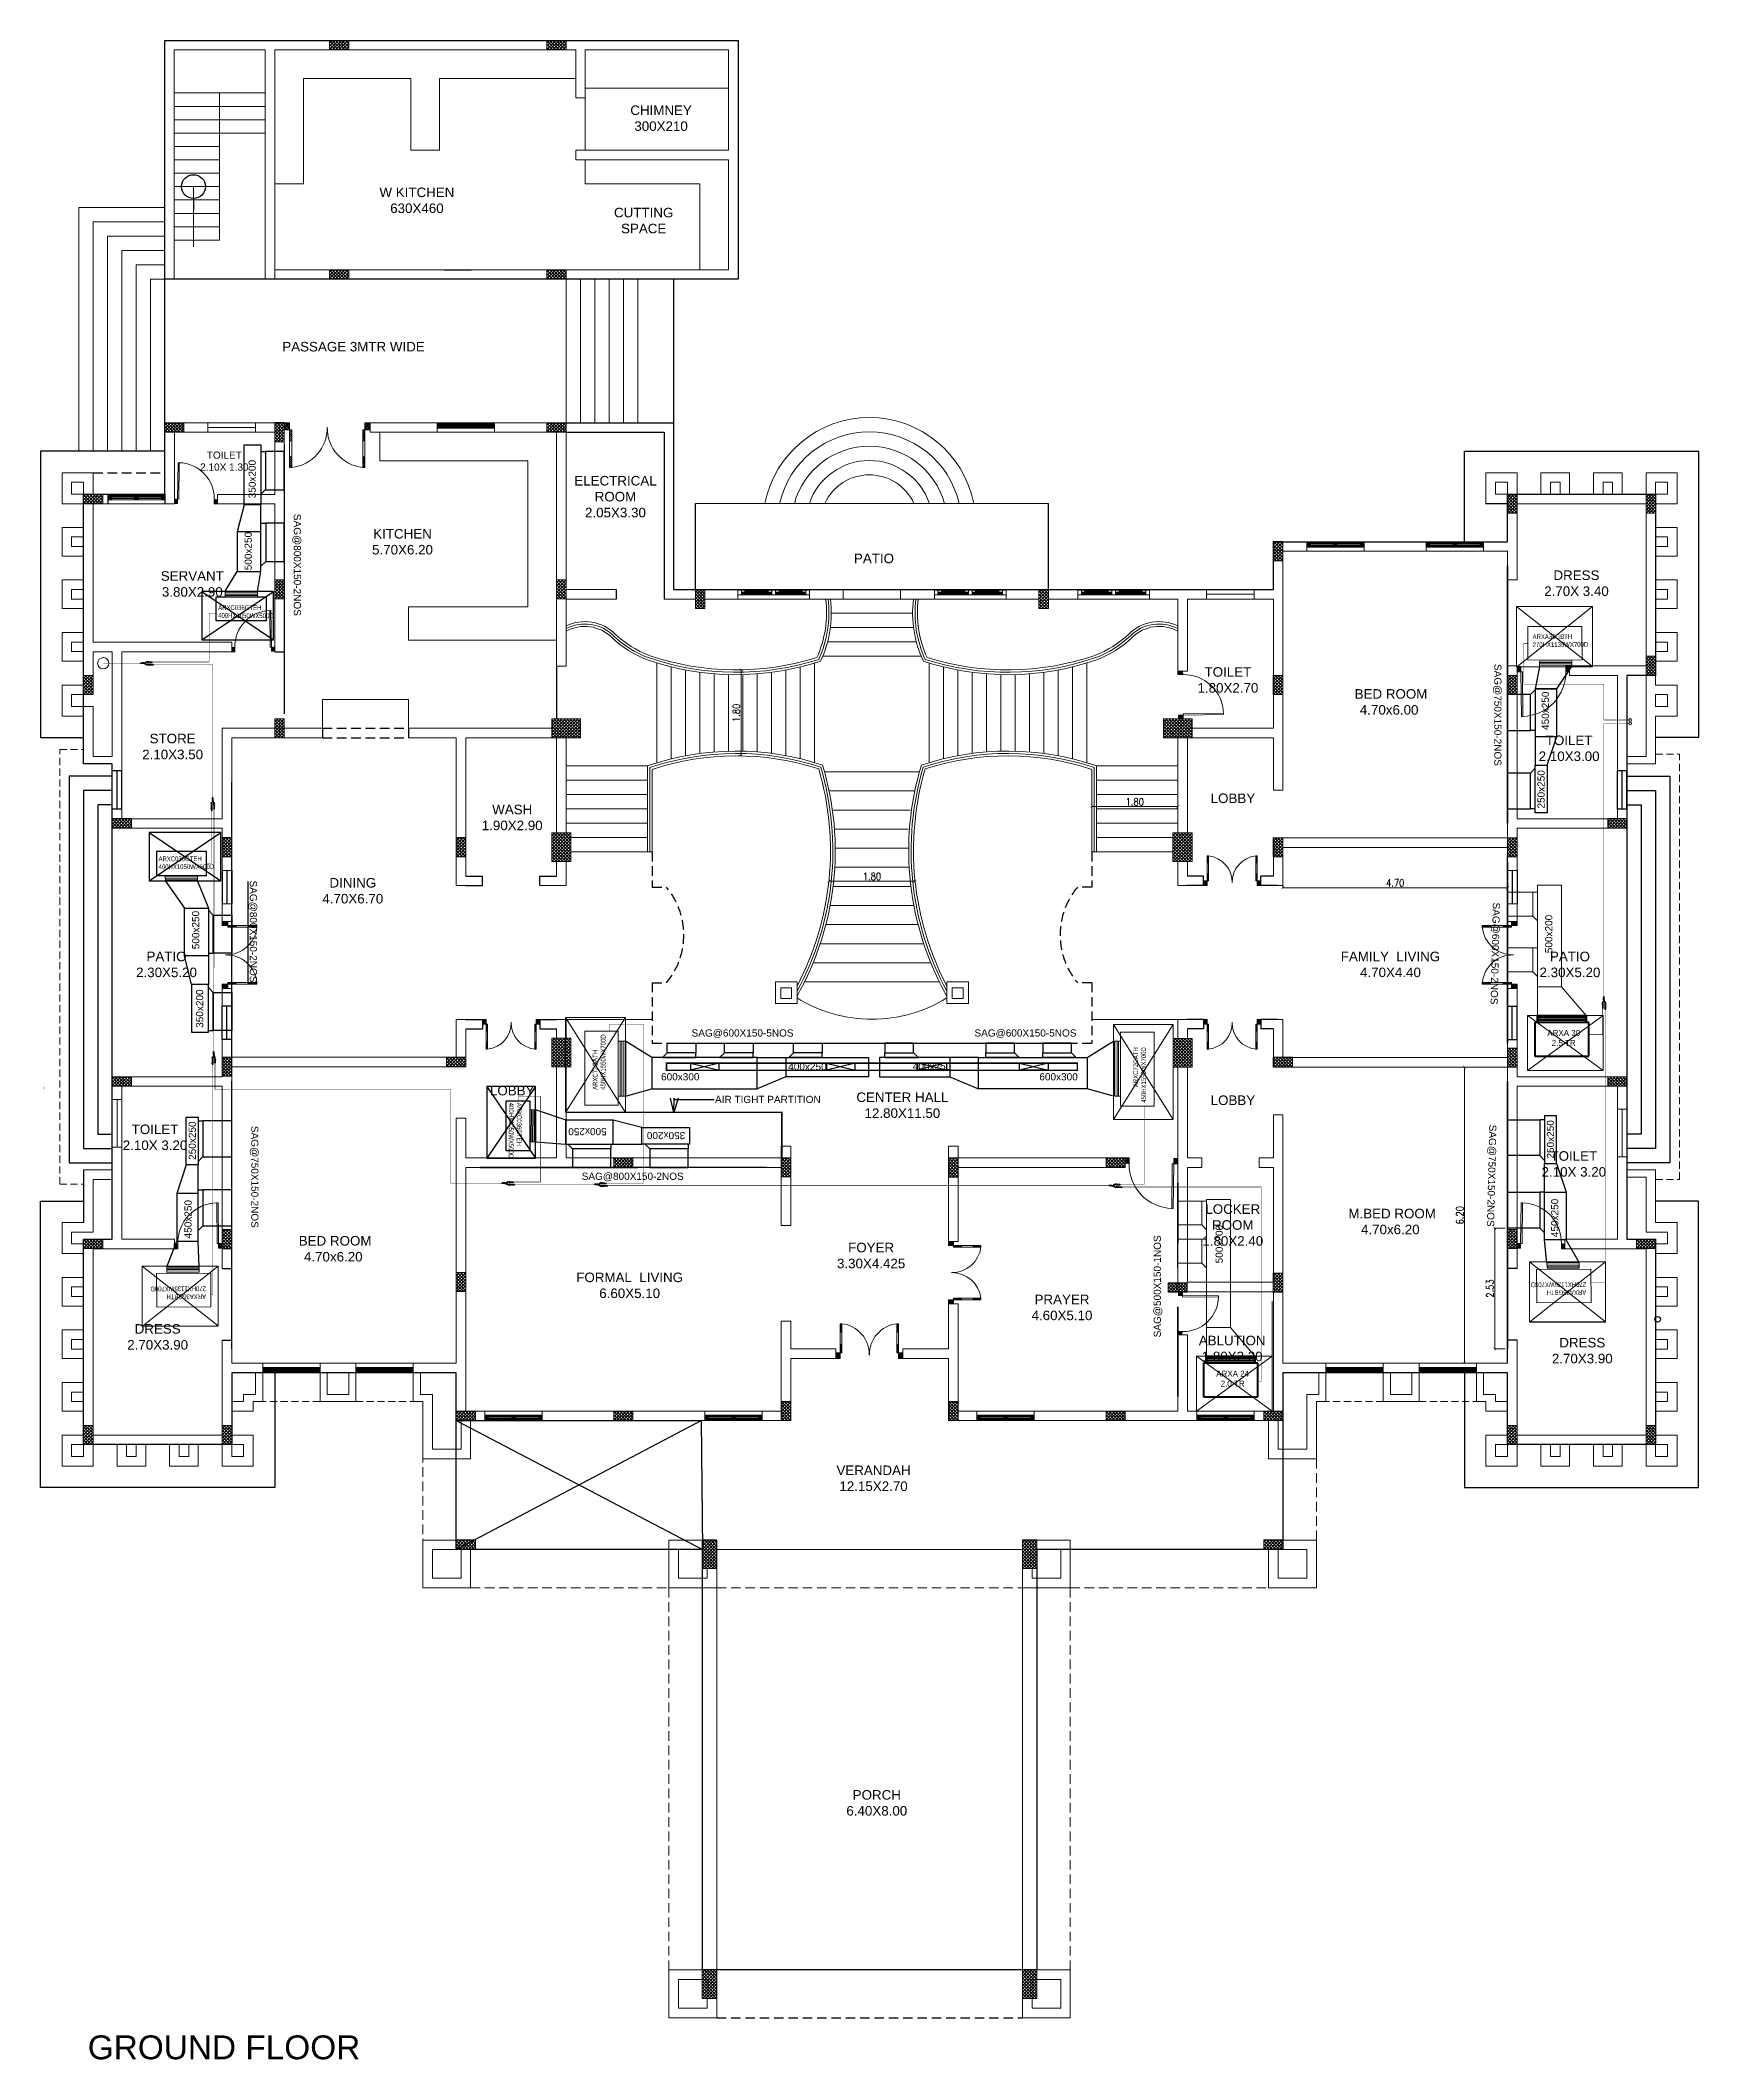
# Model space of a CAD drawing. Header units: centimetres. Extents: x -222850 to -5411, y 68875 to 74032.
# Drawn here: x -222850 to -219379, y 69785 to 74012 of the extents above; entities that cross this region are included whole.
import ezdxf
from ezdxf import colors
from ezdxf.entities.mleader import LeaderData, LeaderLine
from ezdxf.math import Vec2, Vec3

# ---------------------------------------------------------------- set-up
doc = ezdxf.new("R2010")
doc.units = ezdxf.units.CM
doc.header["$PDMODE"] = 34
doc.linetypes.add('DASHED2', pattern=[0.375, 0.25, -0.125])
for name, color, linetype in [('A STAIR', 15, 'Continuous'), ('A TEXT FRAME', 253, 'Continuous'), ('COLUMN', 6, 'Continuous'), ('General Details', 7, 'Continuous'), ('HAVC', 6, 'Continuous'), ('HVAC', 6, 'Continuous'), ('PDF_FRAME', 7, 'Continuous'), ('PDF_m thick', 7, 'Continuous'), ('t10', 7, 'Continuous'), ('VRF', 31, 'Continuous'), ('WALLL', 7, 'Continuous')]:
    doc.layers.add(name, color=color, linetype=linetype)
for name, color, linetype, lineweight in [('A WALL BORDER', 130, 'Continuous', 30), ('CHIPPING', 2, 'Continuous', 0), ('FRAME', 31, 'Continuous', 25), ('hatchh', 251, 'Continuous', 9), ('LINE02', 8, 'Continuous', 0), ('m thick', 15, 'Continuous', 20), ('TXT BM NME', 102, 'Continuous', 13), ('wall face 1', 4, 'Continuous', 30), ('WINDOWSSS', 42, 'Continuous', 20)]:
    doc.layers.add(name, color=color, linetype=linetype, lineweight=lineweight)
doc.layers.add('PDF_DASH', color=7, linetype='Continuous', true_color=0x989898)
doc.layers.add('PDF_hatchh', color=7, linetype='Continuous', true_color=0x767676)
doc.styles.add('0672-x-Core Bldg A&B-Lvl-Typ$0$ROMANS', font='romans.shx', dxfattribs={"width": 0.85})
doc.styles.add('ARI', font='arial.ttf')
doc.styles.add('MAPLE CM', font='swisscl.ttf', dxfattribs={"height": 20})
doc.styles.get("Standard").update_dxf_attribs({"font": 'arial.ttf'})
doc.dimstyles.new('A-AHAMED', dxfattribs={"dimscale": 50, "dimtxt": 0.3, "dimasz": 0.12, "dimexe": 0.015, "dimexo": 0.1, "dimgap": 0.05, "dimtad": 3, "dimlfac": 0.01, "dimrnd": 0.005, "dimzin": 1, "dimdsep": 46, "dimtxsty": '0672-x-Core Bldg A&B-Lvl-Typ$0$ROMANS', "dimblk": 'ARCHTICK', "dimcen": 0.5, "dimclrd": 8, "dimclre": 8, "dimclrt": 3, "dimadec": 0, "dimazin": 0, "dimtfac": 0.72, "dimtix": 1, "dimtofl": 0, "dimtmove": 1, "dimatfit": 3, "dimldrblk": 'DOTBLANK', "dimfxl": 1, "dimfxlon": 1, "dimtolj": 1, "dimtzin": 15, "dimlwd": 5, "dimlwe": 5, "dimarcsym": 0})
pattern_1 = [(45, (-30225.7416, 42266.3644), (-3.36759605, 3.36759605), []), (135, (-30225.7416, 42266.3644), (-3.36759605, -3.36759605), [])]

msp = doc.modelspace()

# ---------------------------------------------------------------- texts
at = {"lineweight": 5, "style": 'ARI'}
for s, insert, char_height, width, attachment_point in [('\\pxqc;CHIMNEY\\P300X210', (-221746.907, 73875.737, 0), 20, 392.50181, 1), ('\\pxqc;W KITCHEN\\P630X460', (-222257.932, 73703.845, 0), 20, 392.50181, 1), ('\\pxqc;CUTTING \\PSPACE', (-221783.33, 73661.45, 0), 20, 392.50181, 1), ('\\pxqc;PASSAGE 3MTR WIDE', (-222390.61, 73380.713, 0), 20, 392.50181, 1), ('\\pxqc;TOILET\\P2.10X 1.30', (-222660.979, 73151.247, 0), 15, 392.50181, 1), ('\\pxqc;ELECTRICAL \\PROOM \\P2.05X3.30', (-221842.405, 73100.112, 0), 20, 392.50181, 1), ('\\pxqc;KITCHEN\\P5.70X6.20', (-222288.061, 72989.08, 0), 20, 392.50181, 1), ('\\pxqc;SERVANT \\P3.80X2.90', (-222727.998, 72900.685, 0), 20, 392.50181, 1), ('\\pxqc;DRESS\\P2.70X 3.40', (-219438.566, 72902.29, 0), 20, 392.50181, 3), ('\\pxqc;TOILET \\P1.80X2.70', (-220168.069, 72699.785, 0), 20, 392.50181, 3), ('\\pxqc; BED ROOM\\P4.70x6.00', (-219830.61, 72653.801, 0), 20, 392.50181, 3), ('\\pxqc;STORE^J2.10X3.50', (-222769.191, 72560.408, 0), 20, 392.50181, 1), ('\\pxqc;TOILET^J2.10X3.00', (-219453.925, 72556.644, 0), 20, 392.50181, 3), ('\\pxqc;WASH\\P1.90X2.90', (-221661, 72358.239, 0), 20, 402.50181, 9), ('\\pxqc;LOBBY', (-220157.566, 72415.013, 0), 20, 392.50181, 9), ('\\pxqc;DINING\\P4.70X6.70', (-222392.11, 72258.469, 0), 20, 392.50181, 1), ('\\pxqc;PATIO\\P2.30X5.20', (-222389.505, 72104.21, 0), 20, 392.50181, 3), ('\\pxqc;FAMILY  LIVING\\P4.70X4.40', (-219827.912, 72104.21, 0), 20, 392.50181, 3), ('\\pxqc;PATIO\\P2.30X5.20', (-219452.204, 72104.21, 0), 20, 392.50181, 3), ('\\pxqc;LOBBY', (-221660.999, 71803.091, 0), 20, 402.50181, 9), ('\\pxqc;CENTER HALL\\P12.80X11.50', (-220849.389, 71809.507, 0), 20, 392.50181, 3), ('\\pxqc;LOBBY', (-220157.566, 71782.955, 0), 20, 392.50181, 9), ('\\pxqc;TOILET\\P2.10X 3.20', (-222806.009, 71742.304, 0), 20, 392.50181, 1), ('\\pxqc;TOILET\\P2.10X 3.20', (-219836.578, 71686.52, 0), 20, 392.50181, 1), ('\\pxqc;LOCKER \\PROOM  \\P1.80X2.40', (-220550.414, 71575.349, 0), 20, 392.50181, 1), ('\\pxqc; M.BED ROOM\\P4.70x6.20', (-219828.191, 71565.988, 0), 20, 392.50181, 3), ('\\pxqc; BED ROOM\\P4.70x6.20', (-222040.509, 71508.952, 0), 20, 392.50181, 3), ('\\pxqc;FOYER\\P3.30X4.425', (-220914.815, 71494.813, 0), 20, 392.50181, 3), ('\\pxqc;FORMAL  LIVING\\P6.60X5.10', (-221420.137, 71432.392, 0), 20, 392.50181, 3), ('\\pxqc;PRAYER\\P4.60X5.10', (-220515.343, 71386.098, 0), 20, 392.50181, 3), ('\\pxqc;DRESS^J2.70X3.90', (-222800.582, 71324.498, 0), 20, 392.50181, 1), ('\\pxqc;ABLUTION \\P1.80X2.20', (-220551.672, 71300.199, 0), 20, 392.50181, 1), ('\\pxqc;DRESS^J2.70X3.90', (-219426.443, 71295.718, 0), 20, 392.50181, 3), ('\\pxqc;VERANDAH\\P12.15X2.70', (-220909.751, 71028.564, 0), 20, 392.50181, 3), ('\\pxqc;PORCH\\P6.40X8.00', (-220902.935, 70348.978, 0), 20, 392.50181, 3), ('GROUND FLOOR', (-222750.617, 69835.517), 50, 646.70074, 1)]:
    msp.add_mtext(s, dxfattribs=dict(at, insert=insert, char_height=char_height, width=width, attachment_point=attachment_point))
at = {"layer": 'A TEXT FRAME', "color": 3, "linetype": 'ByBlock', "char_height": 15}
for s, insert, attachment_point, rotation in [('350x200', (-222413.995, 73053.275), 1, 90), ('500x250', (-222422.31, 72902.664), 1, 90), ('450x250', (-219692.371, 72648.698, 0), 9, 90), ('250x250', (-219701.249, 72484.237, 0), 9, 90), ('500x250', (-222532.26, 72189.687, 0), 3, 90), ('500x200', (-219685.202, 72181.441, 0), 9, 90), ('350x200', (-222523.944, 72025.226, 0), 3, 90), ('250x250', (-222539.331, 71668.436), 1, 90), ('500x250', (-221744.939, 71735.294, 0), 9, 180), ('250x250', (-219681.573, 71671.055), 7, 90), ('350x200', (-221580.478, 71726.979, 0), 9, 180), ('450x250', (-222548.209, 71503.975), 1, 90), ('450x250', (-219672.695, 71506.595), 7, 90), ('500x200', (-220374.962, 71532.122, 0), 9, 90)]:
    msp.add_mtext(s, dxfattribs=dict(at, insert=insert, attachment_point=attachment_point, rotation=rotation))
at = {"layer": 'A TEXT FRAME', "color": 6, "linetype": 'ByBlock', "char_height": 15}
for s, insert, attachment_point, rotation in [('SAG@800X150-2NOS', (-222304.404, 72807.228, 0), 3, 270), ('SAG@750X150-2NOS', (-219791.837, 72706.568, 0), 1, 270), ('SAG@800X150-2NOS', (-222396.442, 72039.705, 0), 3, 270), ('SAG@600X150-2NOS', (-219794.821, 72206.906), 1, 268.676128), ('SAG@750X150-2NOS', (-222393.431, 71526.076), 3, 270), ('SAG@750X150-2NOS', (-219802.277, 71741.772), 1, 268.676128), ('SAG@500X150-1NOS', (-220519.683, 71296.908, 0), 1, 90)]:
    msp.add_mtext(s, dxfattribs=dict(at, insert=insert, attachment_point=attachment_point, rotation=rotation))
at = {"layer": 'A TEXT FRAME', "color": 4, "linetype": 'ByBlock', "lineweight": 5, "insert": (-221301.288, 72937.472, 0), "char_height": 20, "width": 392.50181, "attachment_point": 1, "style": 'ARI'}
msp.add_mtext('\\pxqc;PATIO', dxfattribs=at)
at = {"layer": 'A TEXT FRAME', "color": 6, "linetype": 'ByBlock', "char_height": 15}
for s, insert, attachment_point in [('SAG@600X150-5NOS', (-221273.357, 71941.519, 0), 3), ('SAG@600X150-5NOS', (-220894.789, 71941.519, 0), 1), ('SAG@800X150-2NOS', (-221503.357, 71641.519, 0), 3)]:
    msp.add_mtext(s, dxfattribs=dict(at, insert=insert, attachment_point=attachment_point))
at = {"layer": 'A TEXT FRAME', "color": 3, "linetype": 'ByBlock', "char_height": 15}
for s, insert, attachment_point in [('400x250', (-221204.162, 71855.877, 0), 9), ('400x250', (-221023.825, 71856.618), 7), ('600x300', (-221470.337, 71834.566, 0), 9), ('600x300', (-220758.972, 71834.566, 0), 7)]:
    msp.add_mtext(s, dxfattribs=dict(at, insert=insert, attachment_point=attachment_point))
at = {"layer": 'LINE02', "color": 4, "char_height": 10, "style": 'MAPLE CM'}
for s, insert, attachment_point, rotation in [('ARXC036GTEH\\P400HX1050WX500D', (-222477.746, 72802.86), 7, 359.712814), ('ARXA36GBTH\\P270HX1135WX700D', (-219726.682, 72768.516), 1, 0.287186), ('ARXC036GTEH\\P400HX1050WX500D', (-222602.507, 72303.465), 1, 0.287186), ('ARXC72GATH\\P450HX1550WX700D', (-221693.616, 71814.955), 1, 90), ('ARXC72GATH\\P450HX1550WX700D', (-220535.692, 71904.159), 9, 90), ('ARXC036GTEH\\P400HX1050WX500D', (-221869.192, 71788.068), 7, 269.712814), ('ARXA36GBTH\\P270HX1135WX700D', (-222502.912, 71376.968), 1, 180.287186), ('ARXA36GBTH\\P270HX1135WX700D', (-219614.465, 71385.725), 1, 180.287186)]:
    msp.add_mtext_dynamic_manual_height_columns(s, width=62.22329, gutter_width=100, heights=[0], dxfattribs=dict(at, insert=insert, attachment_point=attachment_point, rotation=rotation))

# ---------------------------------------------------------------- blocks, each defined once
blk = doc.blocks.new('CEXDW')
at = {"layer": 'A TEXT FRAME', "color": 10, "linetype": 'ByBlock', "lineweight": 5}
blk.add_line((-236486.6, 19560.2), (-236486.6, 19660.2), dxfattribs=at)
at = {"layer": 'A TEXT FRAME', "color": 5, "linetype": 'ByBlock', "lineweight": 5}
blk.add_lwpolyline([(-236476.6, 19660.2), (-236476.6, 19560.2), (-236496.6, 19560.2), (-236496.6, 19660.2)], close=True, dxfattribs=at)
blk = doc.blocks.new('window 120')
at = {"layer": 'hatchh', "linetype": 'ByBlock', "lineweight": 5}
h = blk.add_hatch(dxfattribs=at)
h.set_pattern_fill('ANSI38', color=256, scale=0.15, angle=270, style=0)
h.set_pattern_definition([(315, (1141.550529, 856.235317), (0.01325825215, 0.01325825215), []), (45, (1141.550529, 856.235317), (0.01325825215, 0.03977475644), [0.046875, -0.028125])])
h.paths.add_polyline_path([(1149.778, 71.298), (1149.778, 71.398), (1149.703, 71.398), (1149.703, 71.358), (1149.703, 71.298)])
h.paths.add_polyline_path([(1149.703, 71.358), (1149.703, 71.398), (1149.628, 71.398), (1149.628, 71.358)])
h.paths.add_polyline_path([(1148.653, 71.298), (1148.653, 71.398), (1148.578, 71.398), (1148.578, 71.298)])
h.paths.add_polyline_path([(1148.728, 71.358), (1148.728, 71.398), (1148.653, 71.398), (1148.653, 71.358)])
h = blk.add_hatch(dxfattribs=at)
h.set_pattern_fill('ANSI38', color=256, scale=0.15, angle=270, style=0)
h.set_pattern_definition([(315, (1669.323571, 90.203803), (0.01325825215, 0.01325825215), []), (45, (1669.323571, 90.203803), (0.01325825215, 0.03977475644), [0.046875, -0.028125])])
h.paths.add_polyline_path([(1149.14, 71.358), (1149.14, 71.398), (1149.065, 71.398), (1149.065, 71.358)])
h = blk.add_hatch(dxfattribs=at)
h.set_pattern_fill('ANSI38', color=256, scale=0.15, angle=270, style=0)
h.set_pattern_definition([(315, (366.332547, 44.985551), (0.01325825215, 0.01325825215), []), (45, (366.332547, 44.985551), (0.01325825215, 0.03977475644), [0.046875, -0.028125])])
h.paths.add_polyline_path([(1149.215, 71.398), (1149.14, 71.398), (1149.14, 71.358), (1149.14, 71.298), (1149.215, 71.298)])
h = blk.add_hatch(dxfattribs=at)
h.set_pattern_fill('ANSI38', color=256, scale=0.15, angle=270, style=0)
h.set_pattern_definition([(315, (1669.804821, 90.203803), (0.01325825215, 0.01325825215), []), (45, (1669.804821, 90.203803), (0.01325825215, 0.03977475644), [0.046875, -0.028125])])
h.paths.add_polyline_path([(1149.29, 71.358), (1149.29, 71.398), (1149.215, 71.398), (1149.215, 71.358)])
at = {"layer": 'FRAME', "linetype": 'ByBlock', "lineweight": 5}
for points in [[(1148.578, 71.398), (1148.578, 71.298), (1148.653, 71.298), (1148.653, 71.398), (1148.578, 71.398)], [(1149.14, 71.398), (1149.14, 71.298), (1149.215, 71.298), (1149.215, 71.398), (1149.14, 71.398)], [(1149.703, 71.398), (1149.703, 71.298), (1149.778, 71.298), (1149.778, 71.398), (1149.703, 71.398)]]:
    blk.add_lwpolyline(points, dxfattribs=at)
for points in [[(1148.728, 71.358), (1148.653, 71.358), (1148.653, 71.398), (1148.728, 71.398)], [(1149.14, 71.358), (1149.065, 71.358), (1149.065, 71.398), (1149.14, 71.398)], [(1149.29, 71.358), (1149.215, 71.358), (1149.215, 71.398), (1149.29, 71.398)], [(1149.703, 71.358), (1149.628, 71.358), (1149.628, 71.398), (1149.703, 71.398)]]:
    blk.add_lwpolyline(points, close=True, dxfattribs=at)
at = {"layer": 'm thick', "linetype": 'ByBlock', "lineweight": 5, "ltscale": 2}
for p, q in [((1149.778, 71.413), (1148.578, 71.413)), ((1148.578, 71.413), (1148.578, 71.213)), ((1148.578, 71.213), (1149.778, 71.213)), ((1149.14, 71.298), (1148.653, 71.298)), ((1149.703, 71.298), (1149.215, 71.298)), ((1149.778, 71.413), (1149.778, 71.213))]:
    blk.add_line(p, q, dxfattribs=at)
at = {"layer": 'WINDOWSSS', "linetype": 'ByBlock', "lineweight": 5}
for p, q in [((1149.14, 71.334), (1148.653, 71.334)), ((1149.14, 71.322), (1148.653, 71.322)), ((1149.065, 71.398), (1148.728, 71.398)), ((1149.065, 71.38), (1148.728, 71.38)), ((1149.065, 71.375), (1148.728, 71.375)), ((1149.065, 71.358), (1148.728, 71.358)), ((1149.703, 71.334), (1149.215, 71.334)), ((1149.703, 71.322), (1149.215, 71.322)), ((1149.628, 71.398), (1149.29, 71.398)), ((1149.628, 71.38), (1149.29, 71.38)), ((1149.628, 71.375), (1149.29, 71.375)), ((1149.628, 71.358), (1149.29, 71.358))]:
    blk.add_line(p, q, dxfattribs=at)
blk = doc.blocks.new('W .150')
at = {"layer": 'A STAIR', "linetype": 'ByBlock', "lineweight": 5}
h = blk.add_hatch(dxfattribs=at)
h.set_pattern_fill('ANSI31', color=256, scale=0.1875, style=0)
h.set_pattern_definition([(45, (-1278.992507, 5.066227), (-0.0165728152, 0.0165728152), [])])
h.paths.add_polyline_path([(135.572, 6.937), (135.534, 6.937), (135.534, 6.75), (135.572, 6.75)])
h.paths.add_polyline_path([(135.572, 7.406), (135.534, 7.406), (135.534, 7.218), (135.572, 7.218)])
h = blk.add_hatch(dxfattribs=at)
h.set_pattern_fill('ANSI31', color=256, scale=0.1875, style=0)
h.set_pattern_definition([(135, (1551.373335, 5.066227), (0.0165728152, 0.0165728152), [])])
h.paths.add_polyline_path([(136.847, 6.937), (136.809, 6.937), (136.809, 6.75), (136.847, 6.75)])
h.paths.add_polyline_path([(136.847, 7.406), (136.809, 7.406), (136.809, 7.218), (136.847, 7.218)])
h = blk.add_hatch(dxfattribs=at)
h.set_pattern_fill('ANSI38', color=256, scale=0.1875, angle=180, style=0)
h.set_pattern_definition([(225, (107.112264, 983.23337), (0.0165728152, -0.0165728152), []), (315, (107.112264, 983.23337), (0.04971844555, -0.0165728152), [0.05859375, -0.03515625])])
h.paths.add_polyline_path([(135.534, 6.625), (135.534, 6.75), (135.44, 6.75), (135.44, 6.625)])
h = blk.add_hatch(dxfattribs=at)
h.set_pattern_fill('ANSI38', color=256, scale=0.1875, angle=180, style=0)
h.set_pattern_definition([(225, (108.518514, 983.23337), (0.0165728152, -0.0165728152), []), (315, (108.518514, 983.23337), (0.04971844555, -0.0165728152), [0.05859375, -0.03515625])])
h.paths.add_polyline_path([(136.94, 6.625), (136.94, 6.75), (136.847, 6.75), (136.847, 6.625)])
at = {"layer": 'A STAIR', "linetype": 'ByBlock', "lineweight": 5, "ltscale": 2}
for p, q in [((135.534, 7.406), (135.572, 7.406)), ((135.534, 6.75), (135.534, 7.406)), ((135.572, 7.406), (135.572, 6.75)), ((136.847, 7.406), (136.809, 7.406)), ((136.809, 7.406), (136.809, 6.75)), ((136.847, 6.75), (136.847, 7.406)), ((135.534, 7.218), (135.572, 7.218)), ((136.847, 7.218), (136.809, 7.218)), ((135.534, 6.937), (135.572, 6.937)), ((135.572, 6.75), (135.534, 6.75)), ((136.847, 6.937), (136.809, 6.937)), ((136.809, 6.75), (136.847, 6.75))]:
    blk.add_line(p, q, dxfattribs=at)
at = {"layer": 'A STAIR', "linetype": 'ByBlock', "lineweight": 5}
for points in [[(135.44, 6.75), (135.44, 6.625), (135.534, 6.625), (135.534, 6.75)], [(136.847, 6.75), (136.847, 6.625), (136.94, 6.625), (136.94, 6.75)]]:
    blk.add_lwpolyline(points, close=True, dxfattribs=at)
at = {"layer": 'A WALL BORDER', "color": 42, "linetype": 'ByBlock', "lineweight": 5, "ltscale": 0.005}
for centre, start, end in [((135.494, 6.714), 358.9677, 83.6083), ((136.887, 6.714), 96.3917, 181.0323)]:
    blk.add_arc(centre, 0.696, start, end, dxfattribs=at)
blk = doc.blocks.new('rgergt')
at = {"layer": 'FRAME', "linetype": 'ByBlock', "lineweight": 5}
for points in [[(407947.7, 110897.1), (407947.7, 110907.1), (407955.2, 110907.1), (407955.2, 110897.1), (407947.7, 110897.1)], [(408018.9, 110897.1), (408018.9, 110907.1), (408026.4, 110907.1), (408026.4, 110897.1), (408018.9, 110897.1)], [(408090.2, 110897.1), (408090.2, 110907.1), (408097.7, 110907.1), (408097.7, 110897.1), (408090.2, 110897.1)]]:
    blk.add_lwpolyline(points, dxfattribs=at)
for points in [[(407962.7, 110901.1), (407955.2, 110901.1), (407955.2, 110897.1), (407962.7, 110897.1)], [(408018.9, 110901.1), (408011.4, 110901.1), (408011.4, 110897.1), (408018.9, 110897.1)], [(408033.9, 110901.1), (408026.4, 110901.1), (408026.4, 110897.1), (408033.9, 110897.1)], [(408090.2, 110901.1), (408082.7, 110901.1), (408082.7, 110897.1), (408090.2, 110897.1)]]:
    blk.add_lwpolyline(points, close=True, dxfattribs=at)
at = {"layer": 'm thick', "linetype": 'ByBlock', "lineweight": 5, "ltscale": 2}
for p, q in [((407947.7, 110915.6), (408097.7, 110915.6)), ((407947.7, 110895.6), (407947.7, 110915.6)), ((408097.7, 110895.6), (407947.7, 110895.6)), ((408018.9, 110907.1), (407955.2, 110907.1)), ((408090.2, 110907.1), (408026.4, 110907.1)), ((408097.7, 110895.6), (408097.7, 110915.6))]:
    blk.add_line(p, q, dxfattribs=at)
at = {"layer": 'WINDOWSSS', "linetype": 'ByBlock', "lineweight": 5}
for p, q in [((408018.9, 110904.7), (407955.2, 110904.7)), ((408018.9, 110903.5), (407955.2, 110903.5)), ((408011.4, 110901.1), (407962.7, 110901.1)), ((408011.4, 110899.3), (407962.7, 110899.3)), ((408011.4, 110898.8), (407962.7, 110898.8)), ((408011.4, 110897.1), (407962.7, 110897.1)), ((408082.7, 110897.1), (408018.9, 110897.1)), ((408090.2, 110904.7), (408026.4, 110904.7)), ((408090.2, 110903.5), (408026.4, 110903.5)), ((408082.7, 110901.1), (408033.9, 110901.1)), ((408082.7, 110899.3), (408033.9, 110899.3)), ((408082.7, 110898.8), (408033.9, 110898.8))]:
    blk.add_line(p, q, dxfattribs=at)
blk = doc.blocks.new('column')
at = {"layer": 'COLUMN', "linetype": 'ByBlock', "lineweight": 5}
h = blk.add_hatch(dxfattribs=at)
h.set_pattern_fill('ANSI37', color=2, scale=1.5, angle=-90)
h.set_pattern_definition([(315, (-286091.9758, -174142.682), (3.36759605, 3.36759605), []), (45, (-286091.9758, -174142.682), (-3.36759605, 3.36759605), [])])
h.paths.add_polyline_path([(-267185.6, 62342.1), (-267185.6, 62322.1), (-267145.6, 62322.1), (-267145.6, 62342.1)])
h = blk.add_hatch(dxfattribs=at)
h.set_pattern_fill('ANSI37', color=2, scale=1.5, angle=-90)
h.set_pattern_definition([(315, (-285637.144, -174142.682), (3.36759605, 3.36759605), []), (45, (-285637.144, -174142.682), (-3.36759605, 3.36759605), [])])
h.paths.add_polyline_path([(-266730.7, 62342.1), (-266730.7, 62322.1), (-266690.7, 62322.1), (-266690.7, 62342.1)])
h = blk.add_hatch(dxfattribs=at)
h.set_pattern_fill('ANSI37', color=2, scale=1.5, angle=-90)
h.set_pattern_definition([(315, (-286091.9758, -174622.682), (3.36759605, 3.36759605), []), (45, (-286091.9758, -174622.682), (-3.36759605, 3.36759605), [])])
h.paths.add_polyline_path([(-267185.6, 61862.1), (-267185.6, 61842.1), (-267145.6, 61842.1), (-267145.6, 61862.1)])
h = blk.add_hatch(dxfattribs=at)
h.set_pattern_fill('ANSI37', color=2, scale=1.5, angle=-90)
h.set_pattern_definition([(315, (-285636.9758, -174622.682), (3.36759605, 3.36759605), []), (45, (-285636.9758, -174622.682), (-3.36759605, 3.36759605), [])])
h.paths.add_polyline_path([(-266730.6, 61862.1), (-266730.6, 61842.1), (-266690.6, 61842.1), (-266690.6, 61862.1)])
h = blk.add_hatch(dxfattribs=at)
h.set_pattern_fill('ANSI37', color=2, scale=1.5, angle=-90)
h.set_pattern_definition([(315, (-286436.947, -174943.034), (3.36759605, 3.36759605), []), (45, (-286436.947, -174943.034), (-3.36759605, 3.36759605), [])])
h.paths.add_polyline_path([(-267530.5, 61541.8), (-267530.5, 61521.8), (-267490.5, 61521.8), (-267490.5, 61541.8)])
h = blk.add_hatch(dxfattribs=at)
h.set_pattern_fill('ANSI37', color=2, scale=1.5)
h.set_pattern_definition([(45, (-30815.702, 42595.5024), (-3.36759605, 3.36759605), []), (135, (-30815.702, 42595.5024), (-3.36759605, -3.36759605), [])])
h.paths.add_polyline_path([(-267300.5, 61501.9), (-267280.5, 61501.9), (-267280.5, 61541.9), (-267300.5, 61541.9)])
h = blk.add_hatch(dxfattribs=at)
h.set_pattern_fill('ANSI37', color=2, scale=1.5)
h.set_pattern_definition([(45, (-30815.702, 42595.5024), (-3.36759605, 3.36759605), []), (135, (-30815.702, 42595.5024), (-3.36759605, -3.36759605), [])])
h.paths.add_polyline_path([(-267300.5, 61501.9), (-267280.5, 61501.9), (-267280.5, 61541.9), (-267300.5, 61541.9)])
h = blk.add_hatch(dxfattribs=at)
h.set_pattern_fill('ANSI37', color=2, scale=1.5, angle=-90)
h.set_pattern_definition([(315, (-285636.9758, -174943.034), (3.36759605, 3.36759605), []), (45, (-285636.9758, -174943.034), (-3.36759605, 3.36759605), [])])
h.paths.add_polyline_path([(-266730.6, 61541.8), (-266730.6, 61521.8), (-266690.6, 61521.8), (-266690.6, 61541.8)])
h = blk.add_hatch(dxfattribs=at)
h.set_pattern_fill('ANSI37', color=2, scale=1.5, angle=-90)
h.set_pattern_definition([(315, (-286606.9077, -175092.682), (3.36759605, 3.36759605), []), (45, (-286606.9077, -175092.682), (-3.36759605, 3.36759605), [])])
h.paths.add_polyline_path([(-267700.5, 61392.1), (-267700.5, 61372.1), (-267660.5, 61372.1), (-267660.5, 61392.1)])
h = blk.add_hatch(dxfattribs=at)
h.set_pattern_fill('ANSI37', color=2, scale=1.5, angle=180)
h.set_pattern_definition([(225, (-501185.1966, 80298.5576), (3.36759605, -3.36759605), []), (315, (-501185.1966, 80298.5576), (3.36759605, 3.36759605), [])])
h.paths.add_polyline_path([(-264700.4, 61392.1), (-264720.4, 61392.1), (-264720.4, 61352.1), (-264700.4, 61352.1)])
h = blk.add_hatch(dxfattribs=at)
h.set_pattern_fill('ANSI37', color=2, scale=1.5)
h.set_pattern_definition([(45, (-27945.5585, 42445.7166), (-3.367596045, 3.36759605), []), (135, (-27945.5585, 42445.7166), (-3.36759605, -3.367596045), [])])
h.paths.add_polyline_path([(-264430.4, 61352.1), (-264410.4, 61352.1), (-264410.4, 61392.1), (-264430.4, 61392.1)])
h = blk.add_hatch(dxfattribs=at)
h.set_pattern_fill('ANSI37', color=2, scale=1.5, angle=180)
h.set_pattern_definition([(225, (-501675.1966, 80199.208), (3.36759605, -3.36759605), []), (315, (-501675.1966, 80199.208), (3.36759605, 3.36759605), [])])
h.paths.add_polyline_path([(-265190.4, 61292.8), (-265210.4, 61292.8), (-265210.4, 61252.8), (-265190.4, 61252.8)])
h = blk.add_hatch(dxfattribs=at)
h.set_pattern_fill('ANSI37', color=2, scale=1.5)
h.set_pattern_definition([(45, (-30815.697, 42266.3644), (-3.36759605, 3.36759605), []), (135, (-30815.697, 42266.3644), (-3.36759605, -3.36759605), [])])
h.paths.add_polyline_path([(-267300.5, 61172.8), (-267280.5, 61172.8), (-267280.5, 61212.8), (-267300.5, 61212.8)])
h = blk.add_hatch(dxfattribs=at)
h.set_pattern_fill('ANSI37', color=2, scale=1.5)
h.set_pattern_definition([(45, (-30815.697, 42266.3644), (-3.36759605, 3.36759605), []), (135, (-30815.697, 42266.3644), (-3.36759605, -3.36759605), [])])
h.paths.add_polyline_path([(-267300.5, 61172.8), (-267280.5, 61172.8), (-267280.5, 61212.8), (-267300.5, 61212.8)])
h = blk.add_hatch(dxfattribs=at)
h.set_pattern_fill('ANSI37', color=2, scale=1.5)
h.set_pattern_definition(pattern_1)
h.paths.add_polyline_path([(-266710.6, 61172.8), (-266690.6, 61172.8), (-266690.6, 61212.8), (-266710.6, 61212.8)])
h = blk.add_hatch(dxfattribs=at)
h.set_pattern_fill('ANSI37', color=2, scale=1.5)
h.set_pattern_definition(pattern_1)
h.paths.add_polyline_path([(-266710.6, 61172.8), (-266690.6, 61172.8), (-266690.6, 61212.8), (-266710.6, 61212.8)])
h = blk.add_hatch(dxfattribs=at)
h.set_pattern_fill('ANSI37', color=2, scale=1.5)
h.set_pattern_definition([(45, (-29935.0856, 42246.3644), (-3.36759605, 3.36759605), []), (135, (-29935.0856, 42246.3644), (-3.36759605, -3.36759605), [])])
h.paths.add_polyline_path([(-266419.9, 61152.8), (-266399.9, 61152.8), (-266399.9, 61192.8), (-266419.9, 61192.8)])
h = blk.add_hatch(dxfattribs=at)
h.set_pattern_fill('ANSI37', color=2, scale=1.5)
h.set_pattern_definition([(45, (-29216.175, 42246.3644), (-3.36759605, 3.36759605), []), (135, (-29216.175, 42246.3644), (-3.36759605, -3.36759605), [])])
h.paths.add_polyline_path([(-265701, 61152.8), (-265681, 61152.8), (-265681, 61192.8), (-265701, 61192.8)])
h = blk.add_hatch(dxfattribs=at)
h.set_pattern_fill('ANSI37', color=2, scale=1.5)
h.set_pattern_definition([(45, (-27945.564, 42106.367), (-3.36759605, 3.36759605), []), (135, (-27945.564, 42106.367), (-3.36759605, -3.36759605), [])])
h.paths.add_polyline_path([(-264430.4, 61012.8), (-264410.4, 61012.8), (-264410.4, 61052.8), (-264430.4, 61052.8)])
h = blk.add_hatch(dxfattribs=at)
h.set_pattern_fill('ANSI37', color=2, scale=1.5)
h.set_pattern_definition([(45, (-31215.6574, 42066.3644), (-3.36759605, 3.36759605), []), (135, (-31215.6574, 42066.3644), (-3.36759605, -3.36759605), [])])
h.paths.add_polyline_path([(-267700.5, 60972.8), (-267680.5, 60972.8), (-267680.5, 61012.8), (-267700.5, 61012.8)])
h = blk.add_hatch(dxfattribs=at)
h.set_pattern_fill('ANSI37', color=2, scale=1.5)
h.set_pattern_definition([(45, (-28725.5585, 42066.3644), (-3.36759605, 3.36759605), []), (135, (-28725.5585, 42066.3644), (-3.36759605, -3.36759605), [])])
h.paths.add_polyline_path([(-265210.4, 60972.8), (-265190.4, 60972.8), (-265190.4, 61012.8), (-265210.4, 61012.8)])
h = blk.add_hatch(dxfattribs=at)
h.set_pattern_fill('ANSI37', color=2, scale=1.5)
h.set_pattern_definition([(45, (-28235.5585, 42066.3644), (-3.36759605, 3.36759605), []), (135, (-28235.5585, 42066.3644), (-3.36759605, -3.36759605), [])])
h.paths.add_polyline_path([(-264720.4, 60972.8), (-264700.4, 60972.8), (-264700.4, 61012.8), (-264720.4, 61012.8)])
h = blk.add_hatch(dxfattribs=at)
h.set_pattern_fill('ANSI37', color=2, scale=1.5)
h.set_pattern_definition([(45, (-30815.697, 41975.714), (-3.36759605, 3.36759605), []), (135, (-30815.697, 41975.714), (-3.36759605, -3.36759605), [])])
h.paths.add_polyline_path([(-267300.5, 60882.1), (-267280.5, 60882.1), (-267280.5, 60922.1), (-267300.5, 60922.1)])
h = blk.add_hatch(dxfattribs=at)
h.set_pattern_fill('ANSI37', color=2, scale=1.5, angle=90)
h.set_pattern_definition([(135, (-247764.1255, 297376.9534), (-3.36759605, -3.36759605), []), (225, (-247764.1255, 297376.9534), (3.36759605, -3.36759605), [])])
h.paths.add_polyline_path([(-266660.6, 60882.1), (-266660.6, 60922.1), (-266720.6, 60922.1), (-266720.6, 60882.1)])
h = blk.add_hatch(dxfattribs=at)
h.set_pattern_fill('ANSI37', color=2, scale=1.5, angle=90)
h.set_pattern_definition([(135, (-246483.932, 297376.9534), (-3.36759605, -3.36759605), []), (225, (-246483.932, 297376.9534), (3.36759605, -3.36759605), [])])
h.paths.add_polyline_path([(-265380.4, 60882.1), (-265380.4, 60922.1), (-265440.4, 60922.1), (-265440.4, 60882.1)])
h = blk.add_hatch(dxfattribs=at)
h.set_pattern_fill('ANSI37', color=2, scale=1.5, angle=-90)
h.set_pattern_definition([(315, (-286546.9417, -175771.9113), (3.36759605, 3.36759605), []), (45, (-286546.9417, -175771.9113), (-3.36759605, 3.36759605), [])])
h.paths.add_polyline_path([(-267640.5, 60712.9), (-267640.5, 60692.9), (-267600.5, 60692.9), (-267600.5, 60712.9)])
h = blk.add_hatch(dxfattribs=at)
h.set_pattern_fill('ANSI37', color=2, scale=1.5, angle=90)
h.set_pattern_definition([(135, (-245563.957, 297177.727), (-3.36759605, -3.36759605), []), (225, (-245563.957, 297177.727), (3.36759605, -3.36759605), [])])
h.paths.add_polyline_path([(-264470.4, 60692.9), (-264470.4, 60712.9), (-264510.4, 60712.9), (-264510.4, 60692.9)])
h = blk.add_hatch(dxfattribs=at)
h.set_pattern_fill('ANSI37', color=2, scale=1.5, angle=180)
h.set_pattern_definition([(225, (-503875.3456, 79579.4945), (3.36759605, -3.36759605), []), (315, (-503875.3456, 79579.4945), (3.36759605, 3.36759605), [])])
h.paths.add_polyline_path([(-267390.5, 60673.1), (-267410.5, 60673.1), (-267410.5, 60633.1), (-267390.5, 60633.1)])
h = blk.add_hatch(dxfattribs=at)
h.set_pattern_fill('ANSI37', color=2, scale=1.5, angle=180)
h.set_pattern_definition([(225, (-503385.3403, 79579.4945), (3.36759605, -3.36759605), []), (315, (-503385.3403, 79579.4945), (3.36759605, 3.36759605), [])])
h.paths.add_polyline_path([(-266900.5, 60673.1), (-266920.5, 60673.1), (-266920.5, 60633.1), (-266900.5, 60633.1)])
h = blk.add_hatch(dxfattribs=at)
h.set_pattern_fill('ANSI37', color=2, scale=1.5)
h.set_pattern_definition([(45, (-30225.731, 41726.6536), (-3.36759605, 3.36759605), []), (135, (-30225.731, 41726.6536), (-3.36759605, -3.36759605), [])])
h.paths.add_polyline_path([(-266720.6, 60623.1), (-266680.6, 60623.1), (-266680.6, 60683.1), (-266720.6, 60683.1)])
h = blk.add_hatch(dxfattribs=at)
h.set_pattern_fill('ANSI37', color=2, scale=1.5)
h.set_pattern_definition([(45, (-28925.5534, 41726.6536), (-3.36759605, 3.36759605), []), (135, (-28925.5534, 41726.6536), (-3.36759605, -3.36759605), [])])
h.paths.add_polyline_path([(-265420.4, 60623.1), (-265380.4, 60623.1), (-265380.4, 60683.1), (-265420.4, 60683.1)])
h = blk.add_hatch(dxfattribs=at)
h.set_pattern_fill('ANSI37', color=2, scale=1.5)
h.set_pattern_definition([(45, (-31143.8965, 41637.804), (-3.36759605, 3.36759605), []), (135, (-31143.8965, 41637.804), (-3.36759605, -3.36759605), [])])
h.paths.add_polyline_path([(-265210.4, 60672.8), (-265190.4, 60672.8), (-265190.4, 60632.8), (-265210.4, 60632.8)])
h = blk.add_hatch(dxfattribs=at)
h.set_pattern_fill('ANSI37', color=2, scale=1.5)
h.set_pattern_definition([(45, (-30653.902, 41637.804), (-3.36759605, 3.36759605), []), (135, (-30653.902, 41637.804), (-3.36759605, -3.36759605), [])])
h.paths.add_polyline_path([(-264720.4, 60672.8), (-264700.4, 60672.8), (-264700.4, 60632.8), (-264720.4, 60632.8)])
h = blk.add_hatch(dxfattribs=at)
h.set_pattern_fill('ANSI37', color=2, scale=1.5)
h.set_pattern_definition([(45, (-30225.736, 41296.8764), (-3.36759605, 3.36759605), []), (135, (-30225.736, 41296.8764), (-3.36759605, -3.36759605), [])])
h.paths.add_polyline_path([(-266720.6, 60193.3), (-266680.6, 60193.3), (-266680.6, 60253.3), (-266720.6, 60253.3)])
h = blk.add_hatch(dxfattribs=at)
h.set_pattern_fill('ANSI37', color=2, scale=1.5)
h.set_pattern_definition([(45, (-28925.5244, 41296.282), (-3.36759605, 3.36759605), []), (135, (-28925.5244, 41296.282), (-3.36759605, -3.36759605), [])])
h.paths.add_polyline_path([(-265420.3, 60192.7), (-265380.3, 60192.7), (-265380.3, 60252.7), (-265420.3, 60252.7)])
h = blk.add_hatch(dxfattribs=at)
h.set_pattern_fill('ANSI37', color=2, scale=1.5, angle=180)
h.set_pattern_definition([(225, (-503875.3286, 79119.9544), (3.36759605, -3.36759605), []), (315, (-503875.3286, 79119.9544), (3.36759605, 3.36759605), [])])
h.paths.add_polyline_path([(-267390.5, 60213.5), (-267410.5, 60213.5), (-267410.5, 60173.5), (-267390.5, 60173.5)])
h = blk.add_hatch(dxfattribs=at)
h.set_pattern_fill('ANSI37', color=2, scale=1.5, angle=-90)
h.set_pattern_definition([(315, (-285846.981, -176271.4535), (3.36759605, 3.36759605), []), (45, (-285846.981, -176271.4535), (-3.36759605, 3.36759605), [])])
h.paths.add_polyline_path([(-266940.6, 60213.4), (-266940.6, 60193.4), (-266900.6, 60193.4), (-266900.6, 60213.4)])
h = blk.add_hatch(dxfattribs=at)
h.set_pattern_fill('ANSI37', color=2, scale=1.5)
h.set_pattern_definition([(45, (-31143.8965, 40717.684), (-3.36759605, 3.36759605), []), (135, (-31143.8965, 40717.684), (-3.36759605, -3.36759605), [])])
h.paths.add_polyline_path([(-265170.4, 60213.5), (-265170.4, 60193.5), (-265210.4, 60193.5), (-265210.4, 60213.5)])
h = blk.add_hatch(dxfattribs=at)
h.set_pattern_fill('ANSI37', color=2, scale=1.5)
h.set_pattern_definition([(45, (-30653.8965, 41197.7215), (-3.36759605, 3.36759605), []), (135, (-30653.8965, 41197.7215), (-3.36759605, -3.36759605), [])])
h.paths.add_polyline_path([(-264720.4, 60232.7), (-264700.4, 60232.7), (-264700.4, 60192.7), (-264720.4, 60192.7)])
h = blk.add_hatch(dxfattribs=at)
h.set_pattern_fill('ANSI37', color=2, scale=1.5, angle=-90)
h.set_pattern_definition([(315, (-286546.9417, -176312.1513), (3.36759605, 3.36759605), []), (45, (-286546.9417, -176312.1513), (-3.36759605, 3.36759605), [])])
h.paths.add_polyline_path([(-267640.5, 60172.7), (-267640.5, 60152.7), (-267600.5, 60152.7), (-267600.5, 60172.7)])
h = blk.add_hatch(dxfattribs=at)
h.set_pattern_fill('ANSI37', color=2, scale=1.5, angle=90)
h.set_pattern_definition([(135, (-245563.9624, 296637.487), (-3.36759605, -3.36759605), []), (225, (-245563.9624, 296637.487), (3.36759605, -3.36759605), [])])
h.paths.add_polyline_path([(-264470.4, 60152.7), (-264470.4, 60172.7), (-264510.4, 60172.7), (-264510.4, 60152.7)])
h = blk.add_hatch(dxfattribs=at)
h.set_pattern_fill('ANSI37', color=2, scale=1.5, angle=-90)
h.set_pattern_definition([(315, (-285496.9758, -176482.0954), (3.36759605, 3.36759605), []), (45, (-285496.9758, -176482.0954), (-3.36759605, 3.36759605), [])])
h.paths.add_polyline_path([(-266590.6, 60002.7), (-266590.6, 59982.7), (-266550.6, 59982.7), (-266550.6, 60002.7)])
h = blk.add_hatch(dxfattribs=at)
h.set_pattern_fill('ANSI37', color=2, scale=1.5, angle=180)
h.set_pattern_definition([(225, (-502705.3625, 78909.202), (3.36759605, -3.36759605), []), (315, (-502705.3625, 78909.202), (3.36759605, 3.36759605), [])])
h.paths.add_polyline_path([(-266220.5, 60002.8), (-266240.5, 60002.8), (-266240.5, 59962.8), (-266220.5, 59962.8)])
h = blk.add_hatch(dxfattribs=at)
h.set_pattern_fill('ANSI37', color=2, scale=1.5, angle=180)
h.set_pattern_definition([(225, (-502355.168, 78909.144), (3.36759605, -3.36759605), []), (315, (-502355.168, 78909.144), (3.36759605, 3.36759605), [])])
h.paths.add_polyline_path([(-265870.3, 60002.7), (-265890.3, 60002.7), (-265890.3, 59962.7), (-265870.3, 59962.7)])
h = blk.add_hatch(dxfattribs=at)
h.set_pattern_fill('ANSI37', color=2, scale=1.5, angle=-90)
h.set_pattern_definition([(315, (-284466.7927, -176482.0954), (3.36759605, 3.36759605), []), (45, (-284466.7927, -176482.0954), (-3.36759605, 3.36759605), [])])
h.paths.add_polyline_path([(-265560.4, 60002.7), (-265560.4, 59982.7), (-265520.4, 59982.7), (-265520.4, 60002.7)])
h = blk.add_hatch(dxfattribs=at)
h.set_pattern_fill('ANSI37', color=2, scale=1.5, angle=-90)
h.set_pattern_definition([(315, (-286606.9417, -176652.1513), (3.36759605, 3.36759605), []), (45, (-286606.9417, -176652.1513), (-3.36759605, 3.36759605), [])])
h.paths.add_polyline_path([(-267700.5, 59832.7), (-267700.5, 59812.7), (-267660.5, 59812.7), (-267660.5, 59832.7)])
h = blk.add_hatch(dxfattribs=at)
h.set_pattern_fill('ANSI37', color=2, scale=1.5, angle=180)
h.set_pattern_definition([(225, (-503875.3403, 78759.088), (3.36759605, -3.36759605), []), (315, (-503875.3403, 78759.088), (3.36759605, 3.36759605), [])])
h.paths.add_polyline_path([(-267390.5, 59852.7), (-267410.5, 59852.7), (-267410.5, 59812.7), (-267390.5, 59812.7)])
h = blk.add_hatch(dxfattribs=at)
h.set_pattern_fill('ANSI37', color=2, scale=1.5)
h.set_pattern_definition([(45, (-31143.891, 40837.6866), (-3.36759605, 3.36759605), []), (135, (-31143.891, 40837.6866), (-3.36759605, -3.36759605), [])])
h.paths.add_polyline_path([(-264720.4, 59852.7), (-264700.4, 59852.7), (-264700.4, 59812.7), (-264720.4, 59812.7)])
h = blk.add_hatch(dxfattribs=at)
h.set_pattern_fill('ANSI37', color=2, scale=1.5, angle=-90)
h.set_pattern_definition([(315, (-283356.815, -176652.1513), (3.36759605, 3.36759605), []), (45, (-283356.815, -176652.1513), (-3.36759605, 3.36759605), [])])
h.paths.add_polyline_path([(-264450.4, 59832.7), (-264450.4, 59812.7), (-264410.4, 59812.7), (-264410.4, 59832.7)])
h = blk.add_hatch(dxfattribs=at)
h.set_pattern_fill('ANSI37', color=2, scale=1.5)
h.set_pattern_definition([(45, (-32854.0625, 40727.7425), (-3.36759605, 3.36759605), []), (135, (-32854.0625, 40727.7425), (-3.36759605, -3.36759605), [])])
h.paths.add_polyline_path([(-266920.5, 59762.7), (-266900.5, 59762.7), (-266900.5, 59722.7), (-266920.5, 59722.7)])
h = blk.add_hatch(dxfattribs=at)
h.set_pattern_fill('ANSI37', color=2, scale=1.5, angle=-90)
h.set_pattern_definition([(315, (-284336.8033, -176743.436), (3.36759605, 3.36759605), []), (45, (-284336.8033, -176743.436), (-3.36759605, 3.36759605), [])])
h.paths.add_polyline_path([(-265430.4, 59741.4), (-265430.4, 59721.4), (-265390.4, 59721.4), (-265390.4, 59741.4)])
h = blk.add_hatch(dxfattribs=at)
h.set_pattern_fill('ANSI37', color=2, scale=1.5)
h.set_pattern_definition([(45, (-31143.936, 40726.402), (-3.36759605, 3.36759605), []), (135, (-31143.936, 40726.402), (-3.36759605, -3.36759605), [])])
h.paths.add_polyline_path([(-265210.4, 59761.4), (-265190.4, 59761.4), (-265190.4, 59721.4), (-265210.4, 59721.4)])
h = blk.add_hatch(dxfattribs=at)
h.set_pattern_fill('ANSI37', color=2, scale=1.5, angle=180)
h.set_pattern_definition([(225, (-502705.3625, 78399.208), (3.36759605, -3.36759605), []), (315, (-502705.3625, 78399.208), (3.36759605, 3.36759605), [])])
h.paths.add_polyline_path([(-266220.5, 59492.8), (-266240.5, 59492.8), (-266240.5, 59452.8), (-266220.5, 59452.8)])
h = blk.add_hatch(dxfattribs=at)
h.set_pattern_fill('ANSI37', color=2, scale=1.5, angle=180)
h.set_pattern_definition([(225, (-502355.1625, 78399.208), (3.36759605, -3.36759605), []), (315, (-502355.1625, 78399.208), (3.36759605, 3.36759605), [])])
h.paths.add_polyline_path([(-265870.3, 59492.8), (-265890.3, 59492.8), (-265890.3, 59452.8), (-265870.3, 59452.8)])
h = blk.add_hatch(dxfattribs=at)
h.set_pattern_fill('ANSI37', color=2, scale=1.5)
h.set_pattern_definition([(45, (-31215.702, 40496.2444), (-3.36759605, 3.36759605), []), (135, (-31215.702, 40496.2444), (-3.36759605, -3.36759605), [])])
h.paths.add_polyline_path([(-267700.5, 59402.7), (-267680.5, 59402.7), (-267680.5, 59442.7), (-267700.5, 59442.7)])
h = blk.add_hatch(dxfattribs=at)
h.set_pattern_fill('ANSI37', color=2, scale=1.5)
h.set_pattern_definition([(45, (-30925.702, 40496.2444), (-3.36759605, 3.36759605), []), (135, (-30925.702, 40496.2444), (-3.36759605, -3.36759605), [])])
h.paths.add_polyline_path([(-267410.5, 59402.7), (-267390.5, 59402.7), (-267390.5, 59442.7), (-267410.5, 59442.7)])
h = blk.add_hatch(dxfattribs=at)
h.set_pattern_fill('ANSI37', color=2, scale=1.5, angle=-90)
h.set_pattern_definition([(315, (-285826.9417, -177012.0455), (3.36759605, 3.36759605), []), (45, (-285826.9417, -177012.0455), (-3.36759605, 3.36759605), [])])
h.paths.add_polyline_path([(-266920.5, 59472.8), (-266920.5, 59452.8), (-266880.5, 59452.8), (-266880.5, 59472.8)])
h = blk.add_hatch(dxfattribs=at)
h.set_pattern_fill('ANSI37', color=2, scale=1.5, angle=-90)
h.set_pattern_definition([(315, (-285496.9758, -177012.0455), (3.36759605, 3.36759605), []), (45, (-285496.9758, -177012.0455), (-3.36759605, 3.36759605), [])])
h.paths.add_polyline_path([(-266590.6, 59472.8), (-266590.6, 59452.8), (-266550.6, 59452.8), (-266550.6, 59472.8)])
h = blk.add_hatch(dxfattribs=at)
h.set_pattern_fill('ANSI37', color=2, scale=1.5, angle=-90)
h.set_pattern_definition([(315, (-284466.764, -177012.034), (3.36759605, 3.36759605), []), (45, (-284466.764, -177012.034), (-3.36759605, 3.36759605), [])])
h.paths.add_polyline_path([(-265560.3, 59472.8), (-265560.3, 59452.8), (-265520.3, 59452.8), (-265520.3, 59472.8)])
h = blk.add_hatch(dxfattribs=at)
h.set_pattern_fill('ANSI37', color=2, scale=1.5, angle=-90)
h.set_pattern_definition([(315, (-284136.8033, -177012.037), (3.36759605, 3.36759605), []), (45, (-284136.8033, -177012.037), (-3.36759605, 3.36759605), [])])
h.paths.add_polyline_path([(-265230.4, 59472.8), (-265230.4, 59452.8), (-265190.4, 59452.8), (-265190.4, 59472.8)])
h = blk.add_hatch(dxfattribs=at)
h.set_pattern_fill('ANSI37', color=2, scale=1.5)
h.set_pattern_definition([(45, (-28235.5585, 40496.2444), (-3.36759605, 3.36759605), []), (135, (-28235.5585, 40496.2444), (-3.36759605, -3.36759605), [])])
h.paths.add_polyline_path([(-264720.4, 59402.7), (-264700.4, 59402.7), (-264700.4, 59442.7), (-264720.4, 59442.7)])
h = blk.add_hatch(dxfattribs=at)
h.set_pattern_fill('ANSI37', color=2, scale=1.5)
h.set_pattern_definition([(45, (-27945.5585, 40496.2444), (-3.36759605, 3.36759605), []), (135, (-27945.5585, 40496.2444), (-3.36759605, -3.36759605), [])])
h.paths.add_polyline_path([(-264430.4, 59402.7), (-264410.4, 59402.7), (-264410.4, 59442.7), (-264430.4, 59442.7)])
h = blk.add_hatch(dxfattribs=at)
h.set_pattern_fill('ANSI37', color=2, scale=1.5, angle=-90)
h.set_pattern_definition([(315, (-285826.9415, -177282.0356), (3.36759605, 3.36759605), []), (45, (-285826.9415, -177282.0356), (-3.36759605, 3.36759605), [])])
h.paths.add_polyline_path([(-266920.5, 59202.8), (-266920.5, 59182.8), (-266880.5, 59182.8), (-266880.5, 59202.8)])
h = blk.add_hatch(dxfattribs=at)
h.set_pattern_fill('ANSI37', color=2, scale=1.5)
h.set_pattern_definition([(45, (-29910.6357, 40246.3634), (-3.36759605, 3.36759605), []), (135, (-29910.6357, 40246.3634), (-3.36759605, -3.36759605), [])])
h.paths.add_polyline_path([(-266405.5, 59142.8), (-266375.5, 59142.8), (-266375.5, 59202.8), (-266405.5, 59202.8)])
h = blk.add_hatch(dxfattribs=at)
h.set_pattern_fill('ANSI37', color=2, scale=1.5)
h.set_pattern_definition([(45, (-29240.6303, 40246.3634), (-3.36759605, 3.36759605), []), (135, (-29240.6303, 40246.3634), (-3.36759605, -3.36759605), [])])
h.paths.add_polyline_path([(-265735.4, 59142.8), (-265705.4, 59142.8), (-265705.4, 59202.8), (-265735.4, 59202.8)])
h = blk.add_hatch(dxfattribs=at)
h.set_pattern_fill('ANSI37', color=2, scale=1.5, angle=-90)
h.set_pattern_definition([(315, (-284136.8204, -177282.034), (3.36759605, 3.36759605), []), (45, (-284136.8204, -177282.034), (-3.36759605, 3.36759605), [])])
h.paths.add_polyline_path([(-265230.4, 59202.8), (-265230.4, 59182.8), (-265190.4, 59182.8), (-265190.4, 59202.8)])
h = blk.add_hatch(dxfattribs=at)
h.set_pattern_fill('ANSI37', color=2, scale=1.5)
h.set_pattern_definition([(45, (-29910.641, 39346.364), (-3.36759605, 3.36759605), []), (135, (-29910.641, 39346.364), (-3.36759605, -3.36759605), [])])
h.paths.add_polyline_path([(-266405.5, 58242.8), (-266375.5, 58242.8), (-266375.5, 58302.8), (-266405.5, 58302.8)])
h = blk.add_hatch(dxfattribs=at)
h.set_pattern_fill('ANSI37', color=2, scale=1.5)
h.set_pattern_definition([(45, (-29240.6357, 39346.364), (-3.36759605, 3.36759605), []), (135, (-29240.6357, 39346.364), (-3.36759605, -3.36759605), [])])
h.paths.add_polyline_path([(-265735.5, 58242.8), (-265705.5, 58242.8), (-265705.5, 58302.8), (-265735.5, 58302.8)])
at = {"layer": 'A TEXT FRAME', "color": 60, "linetype": 'ByBlock', "lineweight": 5}
blk.add_line((-266910.5, 59452.8), (-266920.5, 59452.8), dxfattribs=at)
at = {"layer": 'A TEXT FRAME', "color": 6, "linetype": 'ByBlock', "lineweight": 5}
for points in [[(-267185.6, 62342.1), (-267185.6, 62322.1), (-267145.6, 62322.1), (-267145.6, 62342.1)], [(-266730.7, 62342.1), (-266730.7, 62322.1), (-266690.7, 62322.1), (-266690.7, 62342.1)], [(-267185.6, 61862.1), (-267185.6, 61842.1), (-267145.6, 61842.1), (-267145.6, 61862.1)], [(-266730.6, 61862.1), (-266730.6, 61842.1), (-266690.6, 61842.1), (-266690.6, 61862.1)], [(-267530.5, 61541.8), (-267530.5, 61521.8), (-267490.5, 61521.8), (-267490.5, 61541.8)], [(-267300.5, 61501.9), (-267280.5, 61501.9), (-267280.5, 61541.9), (-267300.5, 61541.9)], [(-266730.6, 61541.8), (-266730.6, 61521.8), (-266690.6, 61521.8), (-266690.6, 61541.8)], [(-267700.5, 61392.1), (-267700.5, 61372.1), (-267660.5, 61372.1), (-267660.5, 61392.1)], [(-264700.4, 61392.1), (-264720.4, 61392.1), (-264720.4, 61352.1), (-264700.4, 61352.1)], [(-264430.4, 61352.1), (-264410.4, 61352.1), (-264410.4, 61392.1), (-264430.4, 61392.1)], [(-265190.4, 61292.8), (-265210.4, 61292.8), (-265210.4, 61252.8), (-265190.4, 61252.8)], [(-267300.5, 61172.8), (-267280.5, 61172.8), (-267280.5, 61212.8), (-267300.5, 61212.8)], [(-266710.6, 61172.8), (-266690.6, 61172.8), (-266690.6, 61212.8), (-266710.6, 61212.8)], [(-266419.9, 61152.8), (-266399.9, 61152.8), (-266399.9, 61192.8), (-266419.9, 61192.8)], [(-265681, 61152.8), (-265701, 61152.8), (-265701, 61192.8), (-265681, 61192.8)], [(-264410.4, 61012.8), (-264430.4, 61012.8), (-264430.4, 61052.8), (-264410.4, 61052.8)], [(-267700.5, 60972.8), (-267680.5, 60972.8), (-267680.5, 61012.8), (-267700.5, 61012.8)], [(-265190.4, 60972.8), (-265210.4, 60972.8), (-265210.4, 61012.8), (-265190.4, 61012.8)], [(-264700.4, 60972.8), (-264720.4, 60972.8), (-264720.4, 61012.8), (-264700.4, 61012.8)], [(-267300.5, 60882.1), (-267280.5, 60882.1), (-267280.5, 60922.1), (-267300.5, 60922.1)], [(-266660.5, 60882.1), (-266660.5, 60922.1), (-266720.5, 60922.1), (-266720.5, 60882.1)], [(-265380.4, 60882.1), (-265380.4, 60922.1), (-265440.4, 60922.1), (-265440.4, 60882.1)], [(-267640.5, 60712.9), (-267640.5, 60692.9), (-267600.5, 60692.9), (-267600.5, 60712.9)], [(-264470.4, 60692.9), (-264470.4, 60712.9), (-264510.4, 60712.9), (-264510.4, 60692.9)], [(-267390.5, 60673.1), (-267410.5, 60673.1), (-267410.5, 60633.1), (-267390.5, 60633.1)], [(-266900.5, 60673.1), (-266920.5, 60673.1), (-266920.5, 60633.1), (-266900.5, 60633.1)], [(-266680.6, 60683.1), (-266720.6, 60683.1), (-266720.6, 60623.1), (-266680.6, 60623.1)], [(-265380.4, 60683.1), (-265420.4, 60683.1), (-265420.4, 60623.1), (-265380.4, 60623.1)], [(-265210.4, 60672.8), (-265190.4, 60672.8), (-265190.4, 60632.8), (-265210.4, 60632.8)], [(-264720.4, 60672.8), (-264700.4, 60672.8), (-264700.4, 60632.8), (-264720.4, 60632.8)], [(-266680.6, 60253.3), (-266720.6, 60253.3), (-266720.6, 60193.3), (-266680.6, 60193.3)], [(-265380.3, 60252.7), (-265420.3, 60252.7), (-265420.3, 60192.7), (-265380.3, 60192.7)], [(-267390.5, 60213.5), (-267410.5, 60213.5), (-267410.5, 60173.5), (-267390.5, 60173.5)], [(-266940.6, 60213.4), (-266940.6, 60193.4), (-266900.6, 60193.4), (-266900.6, 60213.4)], [(-265170.4, 60213.5), (-265170.4, 60193.5), (-265210.4, 60193.5), (-265210.4, 60213.5)], [(-264720.4, 60232.7), (-264700.4, 60232.7), (-264700.4, 60192.7), (-264720.4, 60192.7)], [(-267640.5, 60172.7), (-267640.5, 60152.7), (-267600.5, 60152.7), (-267600.5, 60172.7)], [(-264470.4, 60152.7), (-264470.4, 60172.7), (-264510.4, 60172.7), (-264510.4, 60152.7)], [(-266590.6, 60002.7), (-266590.6, 59982.7), (-266550.6, 59982.7), (-266550.6, 60002.7)], [(-266220.5, 60002.8), (-266240.5, 60002.8), (-266240.5, 59962.8), (-266220.5, 59962.8)], [(-265870.3, 60002.7), (-265890.3, 60002.7), (-265890.3, 59962.7), (-265870.3, 59962.7)], [(-265560.4, 60002.7), (-265560.4, 59982.7), (-265520.4, 59982.7), (-265520.4, 60002.7)], [(-267700.5, 59832.7), (-267700.5, 59812.7), (-267660.5, 59812.7), (-267660.5, 59832.7)], [(-267390.5, 59852.7), (-267410.5, 59852.7), (-267410.5, 59812.7), (-267390.5, 59812.7)], [(-264720.4, 59852.7), (-264700.4, 59852.7), (-264700.4, 59812.7), (-264720.4, 59812.7)], [(-264450.4, 59832.7), (-264450.4, 59812.7), (-264410.4, 59812.7), (-264410.4, 59832.7)], [(-266920.5, 59762.7), (-266900.5, 59762.7), (-266900.5, 59722.7), (-266920.5, 59722.7)], [(-265430.4, 59741.4), (-265430.4, 59721.4), (-265390.4, 59721.4), (-265390.4, 59741.4)], [(-265210.4, 59761.4), (-265190.4, 59761.4), (-265190.4, 59721.4), (-265210.4, 59721.4)], [(-266220.5, 59492.8), (-266240.5, 59492.8), (-266240.5, 59452.8), (-266220.5, 59452.8)], [(-265870.3, 59492.8), (-265890.3, 59492.8), (-265890.3, 59452.8), (-265870.3, 59452.8)], [(-267700.5, 59402.7), (-267680.5, 59402.7), (-267680.5, 59442.7), (-267700.5, 59442.7)], [(-267410.5, 59402.7), (-267390.5, 59402.7), (-267390.5, 59442.7), (-267410.5, 59442.7)], [(-266920.5, 59472.8), (-266920.5, 59452.8), (-266880.5, 59452.8), (-266880.5, 59472.8)], [(-266590.6, 59472.8), (-266590.6, 59452.8), (-266550.6, 59452.8), (-266550.6, 59472.8)], [(-265560.3, 59472.8), (-265560.3, 59452.8), (-265520.3, 59452.8), (-265520.3, 59472.8)], [(-265230.4, 59472.8), (-265230.4, 59452.8), (-265190.4, 59452.8), (-265190.4, 59472.8)], [(-264720.4, 59402.7), (-264700.4, 59402.7), (-264700.4, 59442.7), (-264720.4, 59442.7)], [(-264430.4, 59402.7), (-264410.4, 59402.7), (-264410.4, 59442.7), (-264430.4, 59442.7)], [(-266920.5, 59202.8), (-266920.5, 59182.8), (-266880.5, 59182.8), (-266880.5, 59202.8)], [(-266405.5, 59142.8), (-266375.5, 59142.8), (-266375.5, 59202.8), (-266405.5, 59202.8)], [(-265735.4, 59142.8), (-265705.4, 59142.8), (-265705.4, 59202.8), (-265735.4, 59202.8)], [(-265230.4, 59202.8), (-265230.4, 59182.8), (-265190.4, 59182.8), (-265190.4, 59202.8)], [(-266405.5, 58242.8), (-266375.5, 58242.8), (-266375.5, 58302.8), (-266405.5, 58302.8)], [(-265735.5, 58242.8), (-265705.5, 58242.8), (-265705.5, 58302.8), (-265735.5, 58302.8)]]:
    blk.add_lwpolyline(points, close=True, dxfattribs=at)
at = {"layer": 'A TEXT FRAME', "color": 4, "linetype": 'ByBlock', "lineweight": 5}
for points in [[(-267530.5, 61541.8), (-267530.5, 61521.8), (-267490.5, 61521.8), (-267490.5, 61541.8)], [(-266690.6, 61521.8), (-266690.6, 61541.8), (-266730.6, 61541.8), (-266730.6, 61521.8)], [(-265390.4, 59741.4), (-265390.4, 59721.4), (-265430.4, 59721.4), (-265430.4, 59741.4)], [(-266920.5, 59472.8), (-266920.5, 59452.8), (-266880.5, 59452.8), (-266880.5, 59472.8)], [(-266590.6, 59472.8), (-266590.6, 59452.8), (-266550.6, 59452.8), (-266550.6, 59472.8)], [(-265520.3, 59472.8), (-265520.3, 59452.8), (-265560.3, 59452.8), (-265560.3, 59472.8)], [(-265190.4, 59472.8), (-265190.4, 59452.8), (-265230.4, 59452.8), (-265230.4, 59472.8)], [(-266920.5, 59202.8), (-266920.5, 59182.8), (-266880.5, 59182.8), (-266880.5, 59202.8)], [(-265230.4, 59202.8), (-265230.4, 59182.8), (-265190.4, 59182.8), (-265190.4, 59202.8)]]:
    blk.add_lwpolyline(points, close=True, dxfattribs=at)
at = {"layer": 'A TEXT FRAME', "color": 60, "linetype": 'ByBlock', "lineweight": 5}
blk.add_lwpolyline([(-266890.5, 59472.8), (-266900.6, 59472.8)], dxfattribs=at)
at = {"layer": 'COLUMN', "color": 2, "linetype": 'ByBlock', "lineweight": 5}
blk.add_line((-266399.9, 61152.8), (-266399.9, 61192.8), dxfattribs=at)
at = {"layer": 'm thick', "color": 60, "linetype": 'ByBlock', "lineweight": 5, "ltscale": 2}
blk.add_line((-266240.6, 59472.8), (-266240.6, 59452.8), dxfattribs=at)
blk = doc.blocks.new('_ArchTick')
at = {"color": 0, "linetype": 'ByBlock', "const_width": 0.15}
blk.add_lwpolyline([(-0.5, -0.5), (0.5, 0.5)], dxfattribs=at)
blk = doc.blocks.new('_DotBlank')
at = {"color": 0, "linetype": 'ByBlock', "lineweight": -2}
blk.add_line((-0.5, 0), (-1, 0), dxfattribs=at)
blk.add_circle((0, 0), 0.5, dxfattribs=at)
blk = doc.blocks.new('*D7')
at = {"layer": 'A TEXT FRAME', "color": 8, "linetype": 'ByBlock', "lineweight": 5, "transparency": 16777216}
for p, q in [((-221388.6, 72694), (-221382.4, 72694)), ((-221383.1, 72694), (-221383.1, 72514.2)), ((-221390.1, 72514.2), (-221382.4, 72514.2))]:
    blk.add_line(p, q, dxfattribs=at)
at = {"layer": 'Defpoints', "color": 0, "linetype": 'ByBlock', "transparency": 16777216}
for p in [(-221393.6, 72694), (-221395.1, 72514.2), (-221383.1, 72514.2)]:
    blk.add_point(p, dxfattribs=at)
at = {"layer": 'A TEXT FRAME', "color": 8, "linetype": 'ByBlock', "lineweight": 5, "transparency": 16777216, "xscale": 6, "yscale": 6, "zscale": 6}
for p, rotation in [((-221383.1, 72694), 90), ((-221383.1, 72514.2), 270)]:
    blk.add_blockref('_ArchTick', p, dxfattribs=dict(at, rotation=rotation))
at = {"layer": 'A TEXT FRAME', "color": 3, "linetype": 'ByBlock', "transparency": 16777216, "insert": (-221393.1, 72604.1), "char_height": 15, "attachment_point": 5, "rotation": 90, "style": '0672-x-Core Bldg A&B-Lvl-Typ$0$ROMANS'}
blk.add_mtext('\\A1;1.80', dxfattribs=at)
blk = doc.blocks.new('*D8')
at = {"layer": 'A TEXT FRAME', "color": 8, "linetype": 'ByBlock', "lineweight": 5, "transparency": 16777216}
for p, q in [((-220649.3, 72404.5), (-220649.3, 72408.6)), ((-220649.3, 72407.8), (-220469.2, 72407.8)), ((-220469.2, 72404.5), (-220469.2, 72408.6))]:
    blk.add_line(p, q, dxfattribs=at)
at = {"layer": 'Defpoints', "color": 0, "linetype": 'ByBlock', "transparency": 16777216}
for p in [(-220649.3, 72399.5), (-220469.2, 72407.8), (-220469.2, 72399.5)]:
    blk.add_point(p, dxfattribs=at)
at = {"layer": 'A TEXT FRAME', "color": 8, "linetype": 'ByBlock', "lineweight": 5, "transparency": 16777216, "xscale": 6, "yscale": 6, "zscale": 6, "rotation": 180}
blk.add_blockref('_ArchTick', (-220649.3, 72407.8), dxfattribs=at)
at = {"layer": 'A TEXT FRAME', "color": 8, "linetype": 'ByBlock', "lineweight": 5, "transparency": 16777216, "xscale": 6, "yscale": 6, "zscale": 6}
blk.add_blockref('_ArchTick', (-220469.2, 72407.8), dxfattribs=at)
at = {"layer": 'A TEXT FRAME', "color": 3, "linetype": 'ByBlock', "transparency": 16777216, "insert": (-220559.3, 72417.8), "char_height": 15, "attachment_point": 5, "style": '0672-x-Core Bldg A&B-Lvl-Typ$0$ROMANS'}
blk.add_mtext('\\A1;1.80', dxfattribs=at)
blk = doc.blocks.new('*D9')
at = {"layer": 'A TEXT FRAME', "color": 8, "linetype": 'ByBlock', "lineweight": 5, "transparency": 16777216}
for p, q in [((-221199.2, 72251.7), (-221199.2, 72250.9)), ((-221199.2, 72251.7), (-221019.4, 72251.7)), ((-221019.4, 72251.7), (-221019.4, 72250.9))]:
    blk.add_line(p, q, dxfattribs=at)
at = {"layer": 'Defpoints', "color": 0, "linetype": 'ByBlock', "transparency": 16777216}
for p in [(-221199.2, 72255.1), (-221019.4, 72255.1), (-221019.4, 72251.7)]:
    blk.add_point(p, dxfattribs=at)
at = {"layer": 'A TEXT FRAME', "color": 8, "linetype": 'ByBlock', "lineweight": 5, "transparency": 16777216, "xscale": 6, "yscale": 6, "zscale": 6, "rotation": 180}
blk.add_blockref('_ArchTick', (-221199.2, 72251.7), dxfattribs=at)
at = {"layer": 'A TEXT FRAME', "color": 8, "linetype": 'ByBlock', "lineweight": 5, "transparency": 16777216, "xscale": 6, "yscale": 6, "zscale": 6}
blk.add_blockref('_ArchTick', (-221019.4, 72251.7), dxfattribs=at)
at = {"layer": 'A TEXT FRAME', "color": 3, "linetype": 'ByBlock', "transparency": 16777216, "insert": (-221109.3, 72261.7), "char_height": 15, "attachment_point": 5, "style": '0672-x-Core Bldg A&B-Lvl-Typ$0$ROMANS'}
blk.add_mtext('\\A1;1.80', dxfattribs=at)
blk = doc.blocks.new('R4E')
at = {"layer": 'PDF_DASH', "linetype": 'ByBlock', "lineweight": 0}
blk.add_arc((0.7, -83.4), 83.4, 358.6053, 88.6669, dxfattribs=at)
at = {"layer": 'PDF_FRAME', "color": 252, "linetype": 'ByBlock', "lineweight": 0, "true_color": 0x989898}
for points in [[(-1.3, -84.7), (-1.3, -94.7), (-8.6, -94.7), (-8.6, -84.7)], [(91.4, -86.1), (91.4, -96), (84.1, -96), (84.1, -85.4)]]:
    blk.add_lwpolyline(points, close=True, dxfattribs=at)
at = {"layer": 'PDF_hatchh', "linetype": 'ByBlock', "lineweight": 0}
for points in [[(-8.6, -84.7), (-1.3, -92.7)], [(-6, -87.4), (-8.6, -90), (-4, -94.7)], [(-8.6, -87.4), (-1.3, -94.7)], [(-7.3, -91.4), (-8.6, -92.7), (-6.6, -94.7)], [(-7.9, -86.7), (-6, -84.7), (-1.3, -90)], [(-3.3, -90), (-6.6, -93.3)], [(-2, -86.1), (-5.3, -89.4)], [(-4.6, -94), (-5.3, -94.7)], [(-4, -85.4), (-3.3, -84.7), (-1.3, -87.4)], [(-1.3, -90.7), (-2.6, -92)], [(-1.3, -93.3), (-2.6, -94.7)], [(-1.3, -88.1), (-1.3, -88.1)], [(84.1, -86.1), (91.4, -93.3)], [(86.7, -88.7), (84.1, -91.4), (88.1, -96)], [(84.1, -88.7), (90.7, -96)], [(85.4, -92.7), (84.1, -94), (85.4, -96)], [(86.7, -85.4), (84.7, -88.1)], [(86.1, -85.4), (91.4, -90.7)], [(89.4, -91.4), (86.1, -94.7)], [(90.7, -87.4), (87.4, -90.7)], [(88.1, -95.3), (87.4, -96)], [(88.7, -86.1), (91.4, -88.1)], [(89.4, -86.1), (88.7, -86.7)], [(91.4, -92), (90, -93.3)], [(91.4, -94.7), (90, -96)]]:
    blk.add_lwpolyline(points, dxfattribs=at)
at = {"layer": 'PDF_m thick', "linetype": 'ByBlock', "lineweight": 0}
blk.add_lwpolyline([(0, 0), (-1.3, -84.7), (2, -84.7), (2.6, 0)], close=True, dxfattribs=at)
blk = doc.blocks.new('3tr h')
at = {"layer": 'A TEXT FRAME', "color": 8, "linetype": 'ByBlock'}
for points in [[(150, -101.4), (150, 0), (0, 0), (0, -101.4)], [(0, -101.4), (150, 0)], [(0, 0), (150, -101.4)], [(0, -101.4), (150, -101.4)]]:
    blk.add_lwpolyline(points, dxfattribs=at)
blk = doc.blocks.new('3tr m')
at = {"layer": 'TXT BM NME', "color": 8, "linetype": 'ByBlock'}
for points in [[(159, -125.3), (159, 0), (0, 0), (0, -125.9)], [(0, 0), (159, -125.3)], [(0.5, -125.9), (159, 0)]]:
    blk.add_lwpolyline(points, dxfattribs=at)
blk = doc.blocks.new('3tr m n')
at = {"layer": 'A TEXT FRAME', "color": 8, "linetype": 'ByBlock'}
blk.add_lwpolyline([(-158.5, -0.6), (0, 0)], dxfattribs=at)
at = {"layer": 'TXT BM NME', "color": 8, "linetype": 'ByBlock'}
blk.add_blockref('3tr m', (-159, 125.3), dxfattribs=at)
blk = doc.blocks.new('BRNTT')
at = {"color": 56, "linetype": 'Continuous', "lineweight": 15, "ltscale": 0.005}
for p, q in [((13602, -27828), (12017, -27828)), ((12017, -27828), (12017, -28978)), ((12017, -28978), (13602, -27828)), ((12017, -27828), (13602, -28978)), ((13602, -28978), (13602, -27828)), ((12017, -28978), (13602, -28978))]:
    blk.add_line(p, q, dxfattribs=at)
at = {"layer": 'VRF', "color": 15, "linetype": 'Continuous', "lineweight": 40, "ltscale": 0.005, "true_color": 0xac4f35}
for p, q in [((13452, -28128), (12317, -28128)), ((12317, -28128), (12317, -28828)), ((13452, -28828), (13452, -28128)), ((12317, -28828), (13452, -28828)), ((12377, -28878), (13392, -28878)), ((12377, -28928), (13392, -28928)), ((13392, -28978), (12377, -28978))]:
    blk.add_line(p, q, dxfattribs=at)
for points in [[(12377, -28978), (12377, -28978), (12377, -28828), (12377, -28828)], [(13392, -28978), (13392, -28978), (13392, -28828), (13392, -28828)]]:
    blk.add_lwpolyline(points, close=True, dxfattribs=at)
blk = doc.blocks.new('A$C7B2D1083')
at = {"layer": 'VRF', "xscale": 0.1, "yscale": 0.1, "zscale": 0.1, "rotation": 270}
blk.add_blockref('BRNTT', (2897.8, 1360.2), dxfattribs=at)
at = {"layer": 'VRF', "color": 251, "insert": (30.4, 75.8), "char_height": 12.5, "width": 252.101, "attachment_point": 2, "rotation": 90}
blk.add_mtext('{\\fCentury Gothic|b0|i0|c0|p34;\\C0;ARXA 24\\P2.0 TR}', dxfattribs=at)
blk = doc.blocks.new('A$C18D43A76')
at = {"layer": 'VRF', "xscale": 0.1, "yscale": 0.1, "zscale": 0.1, "rotation": 270}
blk.add_blockref('BRNTT', (2782.8, 1360.2), dxfattribs=at)
at = {"layer": 'VRF', "color": 251, "insert": (-84.6, 75.8), "char_height": 12.5, "width": 252.101, "attachment_point": 2, "rotation": 90}
blk.add_mtext('{\\fCentury Gothic|b0|i0|c0|p34;\\C0;ARXA 30\\P2.5 TR}', dxfattribs=at)
blk = doc.blocks.new('45')
at = {"color": 42}
for p, q in [((5375.152, -1589.896), (5375.139, -1589.896)), ((5375.139, -1589.896), (5375.139, -1589.906)), ((5375.152, -1589.906), (5375.139, -1589.906)), ((5375.157, -1589.895), (5375.152, -1589.896)), ((5375.152, -1589.896), (5375.152, -1589.906)), ((5375.152, -1589.906), (5375.157, -1589.908)), ((5375.175, -1589.895), (5375.157, -1589.895)), ((5375.157, -1589.895), (5375.157, -1589.908)), ((5375.175, -1589.908), (5375.157, -1589.908)), ((5375.179, -1589.894), (5375.175, -1589.895)), ((5375.175, -1589.895), (5375.175, -1589.908)), ((5375.175, -1589.908), (5375.179, -1589.909)), ((5375.198, -1589.894), (5375.179, -1589.894)), ((5375.179, -1589.894), (5375.179, -1589.909)), ((5375.198, -1589.909), (5375.179, -1589.909)), ((5375.198, -1589.909), (5375.179, -1589.909)), ((5375.198, -1589.894), (5375.202, -1589.892)), ((5375.198, -1589.894), (5375.198, -1589.909)), ((5375.198, -1589.894), (5375.198, -1589.909)), ((5375.202, -1589.91), (5375.198, -1589.909)), ((5375.223, -1589.892), (5375.202, -1589.892)), ((5375.202, -1589.892), (5375.202, -1589.91)), ((5375.223, -1589.91), (5375.202, -1589.91)), ((5375.223, -1589.91), (5375.223, -1589.892)), ((5375.223, -1589.894), (5375.241, -1589.894)), ((5375.223, -1589.894), (5375.241, -1589.894)), ((5375.223, -1589.909), (5375.241, -1589.909)), ((5375.241, -1589.892), (5375.259, -1589.892)), ((5375.241, -1589.91), (5375.241, -1589.892)), ((5375.241, -1589.91), (5375.26, -1589.91)), ((5375.273, -1589.9), (5375.259, -1589.892)), ((5375.26, -1589.91), (5375.273, -1589.902)), ((5375.299, -1589.861), (5375.333, -1589.861)), ((5375.299, -1589.861), (5375.333, -1589.861)), ((5375.299, -1589.876), (5375.333, -1589.876)), ((5375.333, -1589.926), (5375.299, -1589.926)), ((5375.333, -1589.861), (5375.337, -1589.86)), ((5375.333, -1589.876), (5375.333, -1589.861)), ((5375.337, -1589.878), (5375.333, -1589.876)), ((5375.333, -1589.926), (5375.337, -1589.924)), ((5375.333, -1589.941), (5375.333, -1589.926)), ((5375.337, -1589.86), (5375.348, -1589.86)), ((5375.337, -1589.878), (5375.337, -1589.86)), ((5375.337, -1589.878), (5375.348, -1589.878)), ((5375.337, -1589.924), (5375.348, -1589.924)), ((5375.337, -1589.943), (5375.337, -1589.924)), ((5375.348, -1589.878), (5375.348, -1589.86)), ((5375.348, -1589.861), (5375.375, -1589.861)), ((5375.348, -1589.861), (5375.375, -1589.861)), ((5375.348, -1589.876), (5375.375, -1589.876)), ((5375.348, -1589.943), (5375.348, -1589.924)), ((5375.348, -1589.941), (5375.348, -1589.926)), ((5375.348, -1589.926), (5375.384, -1589.926)), ((5375.375, -1589.86), (5375.394, -1589.86)), ((5375.375, -1589.878), (5375.375, -1589.86)), ((5375.375, -1589.876), (5375.375, -1589.861)), ((5375.375, -1589.878), (5375.394, -1589.878)), ((5375.384, -1589.941), (5375.384, -1589.926)), ((5375.388, -1589.927), (5375.384, -1589.926)), ((5375.388, -1589.927), (5375.41, -1589.927)), ((5375.388, -1589.94), (5375.388, -1589.927)), ((5375.394, -1589.878), (5375.394, -1589.86)), ((5375.394, -1589.86), (5375.398, -1589.861)), ((5375.398, -1589.876), (5375.394, -1589.878)), ((5375.398, -1589.861), (5375.421, -1589.861)), ((5375.398, -1589.861), (5375.421, -1589.861)), ((5375.398, -1589.876), (5375.398, -1589.861)), ((5375.398, -1589.876), (5375.421, -1589.876)), ((5375.41, -1589.94), (5375.41, -1589.927)), ((5375.414, -1589.928), (5375.41, -1589.927)), ((5375.414, -1589.928), (5375.43, -1589.928)), ((5375.414, -1589.939), (5375.414, -1589.928)), ((5375.421, -1589.876), (5375.421, -1589.861)), ((5375.425, -1589.862), (5375.421, -1589.861)), ((5375.421, -1589.876), (5375.425, -1589.875)), ((5375.425, -1589.862), (5375.447, -1589.862)), ((5375.425, -1589.875), (5375.425, -1589.862)), ((5375.425, -1589.875), (5375.447, -1589.875)), ((5375.43, -1589.939), (5375.43, -1589.928)), ((5375.434, -1589.93), (5375.43, -1589.928)), ((5375.434, -1589.93), (5375.447, -1589.93)), ((5375.434, -1589.937), (5375.434, -1589.93)), ((5375.434, -1589.937), (5375.434, -1589.93)), ((5375.447, -1589.875), (5375.447, -1589.862)), ((5375.451, -1589.863), (5375.447, -1589.862)), ((5375.447, -1589.875), (5375.451, -1589.874)), ((5375.447, -1589.937), (5375.447, -1589.93)), ((5375.451, -1589.863), (5375.468, -1589.863)), ((5375.451, -1589.874), (5375.451, -1589.863)), ((5375.451, -1589.874), (5375.468, -1589.874)), ((5375.468, -1589.874), (5375.468, -1589.863)), ((5375.472, -1589.865), (5375.468, -1589.863)), ((5375.468, -1589.874), (5375.472, -1589.872)), ((5375.472, -1589.865), (5375.485, -1589.865)), ((5375.472, -1589.872), (5375.472, -1589.865)), ((5375.472, -1589.872), (5375.472, -1589.865)), ((5375.472, -1589.872), (5375.485, -1589.872)), ((5375.485, -1589.872), (5375.485, -1589.865)), ((5375.333, -1589.941), (5375.299, -1589.941)), ((5375.337, -1589.943), (5375.333, -1589.941)), ((5375.337, -1589.943), (5375.348, -1589.943)), ((5375.348, -1589.941), (5375.384, -1589.941)), ((5375.384, -1589.941), (5375.388, -1589.94)), ((5375.388, -1589.94), (5375.41, -1589.94)), ((5375.41, -1589.94), (5375.414, -1589.939)), ((5375.414, -1589.939), (5375.43, -1589.939)), ((5375.43, -1589.939), (5375.434, -1589.937)), ((5375.434, -1589.937), (5375.447, -1589.937))]:
    blk.add_line(p, q, dxfattribs=at)
for centre, radius, start, end in [((5375.299, -1589.901), 0.0402, 90, 167.3561), ((5375.299, -1589.901), 0.0402, 193.2836, 270), ((5375.272, -1589.901), 0.00162, 302.7005, 58.7276), ((5375.299, -1589.901), 0.0247, 90, 270)]:
    blk.add_arc(centre, radius, start, end, dxfattribs=at)
blk = doc.blocks.new('A$C49C76B04')
at = {"layer": 'wall face 1', "color": 7, "xscale": 100, "yscale": 100, "zscale": 100, "rotation": 180}
blk.add_blockref('45', (537529.9, -158986.1), dxfattribs=at)
blk = doc.blocks.new('A$C22C16DCF')
at = {"layer": 't10', "color": 30, "true_color": 0xf26722, "rotation": 90}
blk.add_blockref('A$C49C76B04', (7.8, 11.3), dxfattribs=at)
blk = doc.blocks.new('A$C2F3818EF')
at = {"layer": 'HVAC', "color": 30, "true_color": 0xf26722}
blk.add_blockref('A$C22C16DCF', (-7.8, -9.6), dxfattribs=at)
blk = doc.blocks.new('A$C2E9877FA')
at = {"layer": 'HAVC', "color": 30, "ltscale": 100, "true_color": 0xf26722, "xscale": 10, "yscale": 10, "zscale": 10, "rotation": 269.9999999999999}
blk.add_blockref('A$C2F3818EF', (-42, -72), dxfattribs=at)
blk = doc.blocks.new('_Open30')
at = {"color": 0, "linetype": 'ByBlock', "lineweight": -2}
for p, q in [((-1, 0.27), (0, 0)), ((0, 0), (-1, -0.27)), ((0, 0), (-1, 0))]:
    blk.add_line(p, q, dxfattribs=at)
blk = doc.blocks.new('*D104')
at = {"layer": 'Defpoints', "color": 0, "linetype": 'ByBlock', "transparency": 16777216}
for p in [(-219853.6, 71862.5, 0), (-219868.9, 71242.5), (-219853.6, 71242.5, 0)]:
    blk.add_point(p, dxfattribs=at)
at = {"layer": 'TXT BM NME', "color": 8, "linetype": 'ByBlock', "lineweight": 5, "transparency": 16777216}
for p, q in [((-219858.6, 71862.5), (-219869.6, 71862.5)), ((-219868.9, 71862.5), (-219868.9, 71242.5)), ((-219858.6, 71242.5), (-219869.6, 71242.5))]:
    blk.add_line(p, q, dxfattribs=at)
at = {"layer": 'TXT BM NME', "color": 8, "linetype": 'ByBlock', "lineweight": 5, "transparency": 16777216, "xscale": 6, "yscale": 6, "zscale": 6}
for p, rotation in [((-219868.9, 71862.5), 90), ((-219868.9, 71242.5), 270)]:
    blk.add_blockref('_ArchTick', p, dxfattribs=dict(at, rotation=rotation))
at = {"layer": 'TXT BM NME', "color": 3, "linetype": 'ByBlock', "transparency": 16777216, "insert": (-219878.9, 71552.5), "char_height": 15, "attachment_point": 5, "rotation": 90, "style": '0672-x-Core Bldg A&B-Lvl-Typ$0$ROMANS'}
blk.add_mtext('\\A1;6.20', dxfattribs=at)
blk = doc.blocks.new('*D122')
at = {"layer": 'Defpoints', "color": 0, "linetype": 'ByBlock', "transparency": 16777216}
for p in [(-219806, 71525.6), (-219779.2, 71525.6), (-219779.2, 71272.5, 0)]:
    blk.add_point(p, dxfattribs=at)
at = {"layer": 'TXT BM NME', "color": 8, "linetype": 'ByBlock', "lineweight": 5, "transparency": 16777216}
for p, q in [((-219784.2, 71525.6), (-219806.8, 71525.6)), ((-219806, 71272.5), (-219806, 71525.6)), ((-219784.2, 71272.5), (-219806.8, 71272.5))]:
    blk.add_line(p, q, dxfattribs=at)
at = {"layer": 'TXT BM NME', "color": 8, "linetype": 'ByBlock', "lineweight": 5, "transparency": 16777216, "xscale": 6, "yscale": 6, "zscale": 6}
for p, rotation in [((-219806, 71525.6), 90), ((-219806, 71272.5), 270)]:
    blk.add_blockref('_ArchTick', p, dxfattribs=dict(at, rotation=rotation))
at = {"layer": 'TXT BM NME', "color": 3, "linetype": 'ByBlock', "transparency": 16777216, "insert": (-219816, 71399), "char_height": 15, "attachment_point": 5, "rotation": 90, "style": '0672-x-Core Bldg A&B-Lvl-Typ$0$ROMANS'}
blk.add_mtext('\\A1;2.53', dxfattribs=at)
blk = doc.blocks.new('*D133')
at = {"layer": 'CHIPPING', "color": 8, "linetype": 'ByBlock', "lineweight": 5, "transparency": 16777216}
for p, q in [((-220249.3, 72317.6), (-220249.3, 72237.4)), ((-219779.2, 72317.6), (-219779.2, 72237.4)), ((-220249.3, 72238.2), (-219779.2, 72238.2))]:
    blk.add_line(p, q, dxfattribs=at)
at = {"layer": 'Defpoints', "color": 0, "linetype": 'ByBlock', "transparency": 16777216}
for p in [(-220249.3, 72322.6, 0), (-219779.2, 72322.6, 0), (-219779.2, 72238.2)]:
    blk.add_point(p, dxfattribs=at)
at = {"layer": 'CHIPPING', "color": 8, "linetype": 'ByBlock', "lineweight": 5, "transparency": 16777216, "xscale": 6, "yscale": 6, "zscale": 6, "rotation": 180}
blk.add_blockref('_ArchTick', (-220249.3, 72238.2), dxfattribs=at)
at = {"layer": 'CHIPPING', "color": 8, "linetype": 'ByBlock', "lineweight": 5, "transparency": 16777216, "xscale": 6, "yscale": 6, "zscale": 6}
blk.add_blockref('_ArchTick', (-219779.2, 72238.2), dxfattribs=at)
at = {"layer": 'CHIPPING', "color": 3, "linetype": 'ByBlock', "transparency": 16777216, "insert": (-220014.2, 72248.2), "char_height": 15, "attachment_point": 5, "style": '0672-x-Core Bldg A&B-Lvl-Typ$0$ROMANS'}
blk.add_mtext('\\A1;4.70', dxfattribs=at)

# ---------------------------------------------------------------- dimensions: what is measured, and where the dimension line sits
at = {"layer": 'A TEXT FRAME', "color": 4, "linetype": 'ByBlock'}
dim = msp.add_linear_dim(base=(-221383.134, 72514.178, 0), p1=(-221393.597, 72694.028, 0), p2=(-221395.051, 72514.178, 0), angle=90, dimstyle='A-AHAMED', override={"dimfxl": 0.18}, dxfattribs=at)
dim.commit()
dim.dimension.update_dxf_attribs({"geometry": '*D7', "text_midpoint": (-221393.134, 72604.103, 0)})
for base, p1, p2, picture, middle in [((-220469.215, 72407.803, 0), (-220649.344, 72399.511, 0), (-220469.215, 72399.511, 0), '*D8', (-220559.279, 72417.803, 0)), ((-221019.401, 72251.694, 0), (-221199.189, 72255.077, 0), (-221019.401, 72255.077, 0), '*D9', (-221109.295, 72261.694, 0))]:
    dim = msp.add_linear_dim(base=base, p1=p1, p2=p2, dimstyle='A-AHAMED', override={"dimfxl": 0.18}, dxfattribs=at)
    dim.commit()
    dim.dimension.update_dxf_attribs({"geometry": picture, "text_midpoint": middle})
at = {"layer": 'CHIPPING', "color": 2, "linetype": 'ByBlock'}
dim = msp.add_linear_dim(base=(-219779.215, 72238.184), p1=(-220249.266, 72322.589, 0), p2=(-219779.215, 72322.589, 0), dimstyle='A-AHAMED', override={"dimfxl": 100}, dxfattribs=at)
dim.commit()
dim.dimension.update_dxf_attribs({"geometry": '*D133', "text_midpoint": (-220014.241, 72248.184)})
at = {"layer": 'TXT BM NME', "color": 0, "linetype": 'ByBlock'}
for base, p1, p2, picture, middle in [((-219868.862, 71242.455), (-219853.638, 71862.455, 0), (-219853.638, 71242.455, 0), '*D104', (-219878.862, 71552.455)), ((-219806.041, 71525.619), (-219779.215, 71272.455, 0), (-219779.215, 71525.619), '*D122', (-219816.041, 71399.037))]:
    dim = msp.add_linear_dim(base=base, p1=p1, p2=p2, angle=90, dimstyle='A-AHAMED', override={"dimfxl": 100}, dxfattribs=at)
    dim.commit()
    dim.dimension.update_dxf_attribs({"geometry": picture, "text_midpoint": middle})

# ---------------------------------------------------------------- linework, layer by layer
at = {"layer": 'A TEXT FRAME', "color": 4, "linetype": 'ByBlock', "lineweight": 5}
for p, q in [((-222589.342, 74011.818, 0), (-221389.376, 74011.818, 0)), ((-222589.342, 73511.818, 0), (-222589.342, 74011.818, 0)), ((-222569.694, 73991.818, 0), (-222379.342, 73991.818, 0)), ((-222569.694, 73511.818, 0), (-222569.694, 73991.818, 0)), ((-222379.342, 73511.818, 0), (-222379.342, 73991.818, 0)), ((-222359.342, 73991.818, 0), (-221729.376, 73991.818, 0)), ((-222359.342, 73511.818, 0), (-222359.342, 73991.818, 0)), ((-221729.376, 73891.818, 0), (-221729.376, 73991.818, 0)), ((-221709.376, 73991.818, 0), (-221409.376, 73991.818, 0)), ((-221709.376, 73781.818, 0), (-221709.376, 73991.818, 0)), ((-221409.376, 73781.818, 0), (-221409.376, 73991.818, 0)), ((-221389.376, 73511.818, 0), (-221389.376, 74011.818, 0)), ((-221709.376, 73891.818, 0), (-221729.376, 73891.818, 0)), ((-221729.376, 73761.818, 0), (-221729.376, 73781.818, 0)), ((-221409.376, 73781.818, 0), (-221729.376, 73781.818, 0)), ((-221409.376, 73761.818, 0), (-221729.376, 73761.818, 0)), ((-221409.376, 73531.818, 0), (-221409.376, 73761.818, 0)), ((-222379.342, 73511.818, 0), (-222359.342, 73511.818, 0)), ((-222359.342, 73531.818, 0), (-221409.376, 73531.818, 0)), ((-222204.376, 73511.818, 0), (-221389.376, 73511.818, 0)), ((-221749.376, 73211.455, 0), (-221749.376, 73511.818, 0)), ((-222339.41, 73211.455, 0), (-222589.359, 73211.455, 0)), ((-222589.359, 73041.818, 0), (-222589.359, 73211.455, 0)), ((-222359.342, 73191.604, 0), (-222569.359, 73191.455, 0)), ((-222569.359, 73041.818, 0), (-222569.359, 73191.455, 0)), ((-222569.359, 73191.455, 0), (-222569.359, 73185.593, 0)), ((-222359.342, 73061.455, 0), (-222359.342, 73191.455, 0)), ((-222159.359, 73191.455, 0), (-222159.359, 73211.455, 0)), ((-221749.376, 73211.455, 0), (-222159.359, 73211.455, 0)), ((-221769.37, 73191.455, 0), (-222159.359, 73191.455, 0)), ((-221769.37, 73191.455, 0), (-221769.37, 72701.804, 0)), ((-221749.393, 72862.455, 0), (-221749.393, 73191.461, 0)), ((-222339.342, 72731.804, 0), (-222339.342, 73171.604, 0)), ((-222804.359, 73041.818, 0), (-222804.359, 73106.818, 0)), ((-222804.359, 73106.818, 0), (-222739.359, 73106.818, 0)), ((-222739.359, 73061.818, 0), (-222739.359, 73106.818, 0)), ((-219759.198, 73106.804, 0), (-219759.198, 73061.804, 0)), ((-219709.198, 73106.804, 0), (-219709.198, 73061.804, 0)), ((-219649.198, 73061.804, 0), (-219649.198, 73106.804, 0)), ((-219599.198, 73061.804, 0), (-219599.198, 73106.804, 0)), ((-219539.198, 73061.804, 0), (-219539.198, 73106.804, 0)), ((-219489.198, 73061.804, 0), (-219489.198, 73106.804, 0)), ((-219424.198, 73106.804, 0), (-219489.198, 73106.804, 0)), ((-219424.198, 73041.804, 0), (-219424.198, 73106.804, 0)), ((-222784.359, 73061.818, 0), (-222759.359, 73061.818, 0)), ((-222759.359, 73086.818, 0), (-222759.359, 73061.818, 0)), ((-222749.359, 73061.818, 0), (-222708.64, 73061.818, 0)), ((-222589.359, 73061.818, 0), (-222589.359, 73086.818, 0)), ((-222359.342, 73061.455, 0), (-222479.359, 73061.455, 0)), ((-222479.359, 73041.455, 0), (-222479.359, 73061.455, 0)), ((-219804.198, 73061.804, 0), (-219779.198, 73061.804, 0)), ((-219779.198, 73061.804, 0), (-219779.198, 73086.804, 0)), ((-219759.198, 73061.804, 0), (-219709.198, 73061.804, 0)), ((-219689.198, 73061.804, 0), (-219669.198, 73061.804, 0)), ((-219649.198, 73061.804, 0), (-219599.198, 73061.804, 0)), ((-219579.198, 73061.804, 0), (-219559.198, 73061.804, 0)), ((-219539.198, 73061.804, 0), (-219469.198, 73061.804, 0)), ((-219469.198, 73086.804, 0), (-219469.198, 73061.804, 0)), ((-219469.198, 73061.804, 0), (-219469.198, 72992.455, 0)), ((-219469.198, 73061.804, 0), (-219444.198, 73061.804, 0)), ((-222804.359, 73041.818, 0), (-222759.359, 73041.818, 0)), ((-222759.359, 73041.818, 0), (-222759.359, 72992.455, 0)), ((-222749.359, 73041.818, 0), (-222708.64, 73041.818, 0)), ((-222739.359, 72751.804, 0), (-222739.359, 73041.818, 0)), ((-222589.359, 73041.818, 0), (-222569.359, 73041.818, 0)), ((-222359.342, 73041.455, 0), (-222479.359, 73041.455, 0)), ((-222359.342, 72731.804, 0), (-222359.342, 73041.455, 0)), ((-221478.725, 73042.455, 0), (-220739.815, 73042.455, 0)), ((-219779.198, 73041.804, 0), (-219824.198, 73041.804, 0)), ((-219779.198, 72962.455, 0), (-219779.198, 73041.804, 0)), ((-219759.198, 73041.804, 0), (-219759.198, 72882.455, 0)), ((-219489.198, 73041.804, 0), (-219759.198, 73041.804, 0)), ((-219489.198, 72702.455, 0), (-219489.198, 73041.804, 0)), ((-219424.198, 73041.804, 0), (-219469.198, 73041.804, 0)), ((-222804.359, 72992.455, 0), (-222759.359, 72992.455, 0)), ((-222804.359, 72932.455, 0), (-222804.359, 72992.455, 0)), ((-222784.359, 72972.455, 0), (-222759.359, 72972.455, 0)), ((-222784.359, 72952.455, 0), (-222784.359, 72972.455, 0)), ((-222759.359, 72952.455, 0), (-222759.359, 72972.455, 0)), ((-220269.198, 72962.455, 0), (-219779.198, 72962.455, 0)), ((-219424.198, 72992.455, 0), (-219469.198, 72992.455, 0)), ((-219444.198, 72972.455, 0), (-219469.198, 72972.455, 0)), ((-219469.198, 72972.455, 0), (-219469.198, 72952.455, 0)), ((-219444.198, 72952.455, 0), (-219444.198, 72972.455, 0)), ((-219424.198, 72932.455, 0), (-219424.198, 72992.455, 0)), ((-222804.359, 72932.455, 0), (-222759.359, 72932.455, 0)), ((-222784.359, 72952.455, 0), (-222759.359, 72952.455, 0)), ((-222759.359, 72882.455, 0), (-222759.359, 72932.455, 0)), ((-220269.198, 72922.469, 0), (-220269.198, 72862.455, 0)), ((-220249.215, 72922.469, 0), (-220249.215, 72442.455, 0)), ((-219779.198, 72942.455, 0), (-220249.198, 72942.455, 0)), ((-219779.198, 72882.455, 0), (-219779.198, 72942.455, 0)), ((-219444.198, 72952.455, 0), (-219469.198, 72952.455, 0)), ((-219469.198, 72932.455, 0), (-219469.198, 72882.455, 0)), ((-219424.198, 72932.455, 0), (-219469.198, 72932.455, 0)), ((-222804.359, 72882.455, 0), (-222759.359, 72882.455, 0)), ((-222804.359, 72822.455, 0), (-222804.359, 72882.455, 0)), ((-219759.198, 72882.455, 0), (-219779.198, 72882.455, 0)), ((-219424.198, 72882.455, 0), (-219469.198, 72882.455, 0)), ((-219424.198, 72822.455, 0), (-219424.198, 72882.455, 0)), ((-222784.359, 72862.455, 0), (-222759.359, 72862.455, 0)), ((-222784.359, 72842.455, 0), (-222784.359, 72862.455, 0)), ((-222784.359, 72842.455, 0), (-222759.359, 72842.455, 0)), ((-222759.359, 72842.455, 0), (-222759.359, 72862.455, 0)), ((-221749.393, 72862.455, 0), (-221644.398, 72862.455, 0)), ((-221749.393, 72701.804, 0), (-221749.393, 72842.455, 0)), ((-221644.398, 72842.455, 0), (-221749.393, 72842.455, 0)), ((-221478.742, 72842.455, 0), (-221544.398, 72842.455, 0)), ((-221524.398, 72862.455, 0), (-221169.304, 72862.455, 0)), ((-220759.848, 72842.455, 0), (-221458.742, 72842.455, 0)), ((-221169.304, 72862.455, 0), (-221169.304, 72842.455, 0)), ((-221049.304, 72862.455, 0), (-220269.198, 72862.455, 0)), ((-221049.304, 72862.455, 0), (-221049.304, 72842.455, 0)), ((-220469.215, 72842.455, 0), (-220739.848, 72842.455, 0)), ((-220469.215, 72691.455, 0), (-220469.215, 72842.455, 0)), ((-220269.215, 72842.455, 0), (-220449.215, 72842.455, 0)), ((-220449.215, 72842.455, 0), (-220449.215, 72691.455, 0)), ((-220269.215, 72571.804, 0), (-220269.215, 72842.455, 0)), ((-219469.198, 72862.455, 0), (-219469.198, 72842.455, 0)), ((-219444.198, 72862.455, 0), (-219469.198, 72862.455, 0)), ((-219444.198, 72842.455, 0), (-219469.198, 72842.455, 0)), ((-219444.198, 72842.455, 0), (-219444.198, 72862.455, 0)), ((-222804.359, 72822.455, 0), (-222759.359, 72822.455, 0)), ((-222759.359, 72772.455, 0), (-222759.359, 72822.455, 0)), ((-221769.37, 72831.455, 0), (-221769.376, 72831.455, 0)), ((-219469.198, 72822.455, 0), (-219469.198, 72772.455, 0)), ((-219424.198, 72822.455, 0), (-219469.198, 72822.455, 0)), ((-222804.359, 72772.455, 0), (-222759.359, 72772.455, 0)), ((-222804.359, 72712.455, 0), (-222804.359, 72772.455, 0)), ((-222784.359, 72752.455, 0), (-222759.359, 72752.455, 0)), ((-222784.359, 72732.455, 0), (-222784.359, 72752.455, 0)), ((-222759.359, 72732.455, 0), (-222759.359, 72752.455, 0)), ((-222739.359, 72751.804, 0), (-222449.359, 72751.804, 0)), ((-222449.359, 72751.804, 0), (-222449.359, 72731.804, 0)), ((-221769.37, 72761.455, 0), (-221769.378, 72761.455, 0)), ((-219424.198, 72772.455, 0), (-219469.198, 72772.455, 0)), ((-219444.198, 72752.455, 0), (-219469.198, 72752.455, 0)), ((-219469.198, 72732.455, 0), (-219469.198, 72752.455, 0)), ((-219444.198, 72732.455, 0), (-219444.198, 72752.455, 0)), ((-219424.198, 72712.455, 0), (-219424.198, 72772.455, 0)), ((-222804.359, 72712.455, 0), (-222759.359, 72712.455, 0)), ((-222784.359, 72732.455, 0), (-222759.359, 72732.455, 0)), ((-222759.359, 72662.455, 0), (-222759.359, 72712.455, 0)), ((-222739.359, 72731.804, 0), (-222699.359, 72731.804, 0)), ((-222739.359, 72662.455, 0), (-222739.359, 72731.804, 0)), ((-222699.359, 72731.804, 0), (-222699.359, 72512.455, 0)), ((-222679.359, 72482.455, 0), (-222679.359, 72731.804, 0)), ((-222679.359, 72731.804, 0), (-222449.359, 72731.804, 0)), ((-219444.198, 72732.455, 0), (-219469.198, 72732.455, 0)), ((-219469.198, 72712.455, 0), (-219469.198, 72662.455, 0)), ((-219424.198, 72712.455, 0), (-219469.198, 72712.455, 0)), ((-221749.393, 72701.804, 0), (-221769.37, 72701.804, 0)), ((-220469.215, 72691.455, 0), (-220449.215, 72691.455, 0)), ((-219779.215, 72342.455, 0), (-219779.215, 72702.455, 0)), ((-219759.198, 72702.455, 0), (-219779.215, 72702.455, 0)), ((-219759.198, 72702.455, 0), (-219759.198, 72382.575, 0)), ((-219649.198, 72682.455, 0), (-219649.198, 72702.455, 0)), ((-219649.198, 72702.455, 0), (-219489.198, 72702.455, 0)), ((-219549.198, 72682.455, 0), (-219649.198, 72682.455, 0)), ((-219549.198, 72482.455, 0), (-219549.198, 72682.455, 0)), ((-219529.198, 72682.455, 0), (-219489.198, 72682.455, 0)), ((-219529.198, 72512.455, 0), (-219529.198, 72682.455, 0)), ((-219489.198, 72682.455, 0), (-219489.198, 72597.455, 0)), ((-222804.359, 72662.455, 0), (-222759.359, 72662.455, 0)), ((-222804.359, 72597.455, 0), (-222804.359, 72662.455, 0)), ((-222784.359, 72642.455, 0), (-222759.359, 72642.455, 0)), ((-222784.359, 72617.455, 0), (-222784.359, 72642.455, 0)), ((-219759.215, 72642.455, 0), (-219779.215, 72642.455, 0)), ((-219424.198, 72662.455, 0), (-219469.198, 72662.455, 0)), ((-219444.198, 72642.455, 0), (-219469.198, 72642.455, 0)), ((-219469.198, 72642.455, 0), (-219469.198, 72617.455, 0)), ((-219444.198, 72617.455, 0), (-219444.198, 72642.455, 0)), ((-219424.198, 72597.455, 0), (-219424.198, 72662.455, 0)), ((-222759.297, 72597.455, 0), (-222804.359, 72597.455, 0)), ((-222739.297, 72617.455, 0), (-222784.359, 72617.455, 0)), ((-222759.297, 72497.455, 0), (-222759.297, 72597.455, 0)), ((-222739.297, 72512.455, 0), (-222739.297, 72617.455, 0)), ((-219489.181, 72512.455, 0), (-219489.181, 72597.455, 0)), ((-219469.198, 72617.455, 0), (-219444.198, 72617.455, 0)), ((-219469.181, 72497.455, 0), (-219469.181, 72597.455, 0)), ((-219469.181, 72597.455, 0), (-219424.198, 72597.455, 0)), ((-222469.359, 72571.804, 0), (-222469.359, 72382.589, 0)), ((-222259.359, 72571.804, 0), (-222469.359, 72571.804, 0)), ((-222449.359, 72551.804, 0), (-222449.359, 72274.455, 0)), ((-222259.359, 72551.804, 0), (-222449.359, 72551.804, 0)), ((-221779.367, 72571.804, 0), (-222079.359, 72571.804, 0)), ((-221979.359, 72551.804, 0), (-222079.359, 72551.804, 0)), ((-221979.359, 72551.804, 0), (-221979.359, 72242.455, 0)), ((-221769.384, 72551.804, 0), (-221959.359, 72551.804, 0)), ((-221959.359, 72262.455, 0), (-221959.359, 72551.804, 0)), ((-221769.384, 72551.804, 0), (-221769.39, 72352.755, 0)), ((-221749.393, 72352.755, 0), (-221749.393, 72551.804, 0)), ((-220469.215, 72352.755, 0), (-220469.215, 72551.804, 0)), ((-220269.215, 72551.804, 0), (-220449.215, 72551.804, 0)), ((-220449.215, 72551.804, 0), (-220449.215, 72352.755, 0)), ((-220439.173, 72571.804, 0), (-220269.215, 72571.804, 0)), ((-220269.215, 72442.455, 0), (-220269.215, 72551.804, 0)), ((-222699.359, 72497.455, 0), (-222759.297, 72497.455, 0)), ((-222699.359, 72512.455, 0), (-222739.297, 72512.455, 0)), ((-222699.359, 72497.455, 0), (-222699.359, 72482.455, 0)), ((-219529.215, 72482.455, 0), (-219529.215, 72497.455, 0)), ((-219529.198, 72512.455, 0), (-219489.181, 72512.455, 0)), ((-219529.198, 72497.455, 0), (-219469.181, 72497.455, 0)), ((-221769.375, 72471.804, 0), (-221769.386, 72471.804, 0)), ((-220249.215, 72442.455, 0), (-220269.215, 72442.455, 0)), ((-222699.359, 72402.455, 0), (-222699.359, 71794.849, 0)), ((-222679.359, 72382.589, 0), (-222679.359, 72402.455, 0)), ((-222469.359, 72382.589, 0), (-222679.359, 72382.589, 0)), ((-221769.384, 72371.804, 0), (-221769.389, 72371.804, 0)), ((-219759.198, 72382.575, 0), (-219549.198, 72382.575, 0)), ((-219549.198, 72382.575, 0), (-219549.198, 72402.455, 0)), ((-219529.215, 71647.335, 0), (-219529.215, 72402.455, 0)), ((-222659.342, 72362.589, 0), (-222469.359, 72362.589, 0)), ((-222469.359, 72274.455, 0), (-222469.359, 72362.589, 0)), ((-221769.383, 72345.804, 0), (-221769.39, 72345.804, 0)), ((-221769.384, 72361.804, 0), (-221769.389, 72361.804, 0)), ((-220269.215, 72262.455, 0), (-220269.215, 72342.455, 0)), ((-220269.215, 72342.455, 0), (-219779.215, 72342.455, 0)), ((-219759.198, 72362.575, 0), (-219759.216, 72274.455, 0)), ((-219529.198, 72362.575, 0), (-219759.198, 72362.575, 0)), ((-221769.391, 72292.755, 0), (-221769.392, 72262.455, 0)), ((-221749.393, 72242.455, 0), (-221749.393, 72292.755, 0)), ((-220469.215, 72242.455, 0), (-220469.215, 72292.755, 0)), ((-220449.215, 72292.755, 0), (-220449.215, 72262.455, 0)), ((-219779.215, 72322.455, 0), (-220249.215, 72322.455, 0)), ((-220249.215, 72322.455, 0), (-220249.215, 72242.455, 0)), ((-219779.215, 72302.466, 0), (-219779.215, 72322.455, 0)), ((-222469.359, 72274.455, 0), (-222449.359, 72274.455, 0)), ((-221959.359, 72242.455, 0), (-221979.359, 72242.455, 0)), ((-221804.376, 72242.455, 0), (-221749.393, 72242.455, 0)), ((-220469.215, 72242.455, 0), (-220449.215, 72242.455, 0)), ((-220269.215, 72242.455, 0), (-220249.215, 72242.455, 0)), ((-219759.216, 72274.455, 0), (-219779.215, 72274.455, 0)), ((-222469.359, 72167.455, 0), (-222469.359, 72204.455, 0)), ((-222469.359, 72204.455, 0), (-222449.359, 72204.455, 0)), ((-222449.359, 72204.455, 0), (-222449.359, 72167.455, 0)), ((-219779.215, 72204.455, 0), (-219779.215, 72167.455, 0)), ((-219759.215, 72204.455, 0), (-219779.215, 72204.455, 0)), ((-219759.215, 72167.455, 0), (-219759.215, 72204.455, 0)), ((-222469.359, 72167.455, 0), (-222449.359, 72167.455, 0)), ((-219759.215, 72167.455, 0), (-219779.215, 72167.455, 0)), ((-222469.359, 71990.329, 0), (-222469.359, 72027.455, 0)), ((-222469.359, 72027.455, 0), (-222449.359, 72027.455, 0)), ((-222449.359, 72027.455, 0), (-222449.359, 71990.329, 0)), ((-219779.215, 72027.455, 0), (-219779.215, 71990.329, 0)), ((-219759.215, 72027.455, 0), (-219779.215, 72027.455, 0)), ((-219778.215, 72027.455, 0), (-219759.215, 72027.455, 0)), ((-219759.215, 71990.329, 0), (-219759.215, 72027.455, 0)), ((-221959.359, 71962.455, 0), (-221979.359, 71962.455, 0)), ((-221979.359, 71962.455, 0), (-221979.359, 71883.17, 0)), ((-221769.393, 71962.455, 0), (-221749.393, 71962.455, 0)), ((-221749.393, 71962.455, 0), (-221749.393, 71922.978, 0)), ((-220449.215, 71962.455, 0), (-220469.215, 71962.455, 0)), ((-220469.215, 71962.455, 0), (-220469.215, 71922.384, 0)), ((-220249.215, 71962.455, 0), (-220269.215, 71962.455, 0)), ((-220249.215, 71882.455, 0), (-220249.215, 71962.455, 0)), ((-222469.359, 71882.455, 0), (-222469.359, 71920.329, 0)), ((-222449.359, 71920.329, 0), (-222449.359, 71883.204, 0)), ((-221959.359, 71942.455, 0), (-221959.359, 71863.204, 0)), ((-221769.393, 71922.978, 0), (-221769.393, 71942.455, 0)), ((-220449.215, 71922.384, 0), (-220449.215, 71942.455, 0)), ((-220269.215, 71942.455, 0), (-220269.215, 71862.455, 0)), ((-219779.215, 71882.455, 0), (-219779.215, 71920.329, 0)), ((-219759.215, 71920.329, 0), (-219759.215, 71842.349, 0)), ((-222469.359, 71842.349, 0), (-222469.359, 71882.455, 0)), ((-221979.351, 71883.204, 0), (-222449.359, 71883.204, 0)), ((-222449.359, 71440.732, 0), (-222449.359, 71863.204, 0)), ((-221959.351, 71863.204, 0), (-222449.359, 71863.204, 0)), ((-221769.393, 71672.394, 0), (-221769.393, 71862.978, 0)), ((-221749.393, 71862.978, 0), (-221749.393, 71672.394, 0)), ((-220469.215, 71862.384, 0), (-220469.215, 71392.394, 0)), ((-220449.215, 71672.394, 0), (-220449.215, 71862.384, 0)), ((-220269.215, 71862.455, 0), (-219779.215, 71862.455, 0)), ((-219779.215, 71882.455, 0), (-220249.215, 71882.455, 0)), ((-219779.215, 71440.732, 0), (-219779.215, 71863.204, 0)), ((-222679.359, 71794.849, 0), (-222679.359, 71822.349, 0)), ((-222659.342, 71842.349, 0), (-222469.359, 71842.349, 0)), ((-222469.359, 71822.349, 0), (-222659.342, 71822.349, 0)), ((-222469.359, 71440.732, 0), (-222469.359, 71822.349, 0)), ((-219529.204, 71842.349, 0), (-219759.215, 71842.349, 0)), ((-219759.215, 71822.349, 0), (-219759.215, 71722.335, 0)), ((-219759.215, 71822.349, 0), (-219549.215, 71822.349, 0)), ((-219759.215, 71440.732, 0), (-219759.215, 71822.349, 0)), ((-219549.215, 71822.349, 0), (-219549.215, 71502.335, 0)), ((-222699.359, 71794.849, 0), (-222679.359, 71794.849, 0)), ((-221979.393, 71242.455, 0), (-221979.393, 71755.455, 0)), ((-221979.393, 71755.455, 0), (-221959.393, 71755.455, 0)), ((-221959.393, 71755.455, 0), (-221959.393, 71672.394, 0)), ((-220249.215, 71762.455, 0), (-220269.215, 71762.455, 0)), ((-220269.215, 71762.455, 0), (-220269.215, 71672.394, 0)), ((-220249.215, 71242.455, 0), (-220249.215, 71762.455, 0)), ((-222699.359, 71502.335, 0), (-222699.359, 71694.849, 0)), ((-222679.359, 71694.849, 0), (-222679.359, 71502.335, 0)), ((-221299.393, 71672.394, 0), (-221299.393, 71697.394, 0)), ((-221279.393, 71697.394, 0), (-221299.393, 71697.394, 0)), ((-221279.393, 71697.394, 0), (-221279.393, 71530.807, 0)), ((-220949.215, 71697.394, 0), (-220949.215, 71497.307, 0)), ((-220929.215, 71697.394, 0), (-220949.215, 71697.394, 0)), ((-220929.215, 71672.394, 0), (-220929.215, 71697.394, 0)), ((-221959.393, 71672.394, 0), (-221769.393, 71672.394, 0)), ((-221299.432, 71652.586, 0), (-221959.393, 71652.394, 0)), ((-221959.393, 71652.394, 0), (-221959.393, 71492.394, 0)), ((-221959.393, 71652.394, 0), (-221959.393, 71142.455, 0)), ((-221749.393, 71672.394, 0), (-221299.393, 71672.394, 0)), ((-221299.393, 71530.807, 0), (-221299.393, 71652.394, 0)), ((-220579.193, 71672.405, 0), (-220929.215, 71672.394, 0)), ((-220929.215, 71652.394, 0), (-220579.193, 71652.405, 0)), ((-220929.215, 71497.307, 0), (-220929.215, 71652.394, 0)), ((-220579.193, 71672.405, 0), (-220579.193, 71652.405, 0)), ((-220419.215, 71672.394, 0), (-220449.215, 71672.394, 0)), ((-220449.215, 71412.394, 0), (-220449.215, 71652.394, 0)), ((-220449.215, 71492.394, 0), (-220449.215, 71652.394, 0)), ((-220419.215, 71652.394, 0), (-220449.215, 71652.394, 0)), ((-220419.215, 71652.394, 0), (-220419.215, 71672.394, 0)), ((-220269.215, 71672.394, 0), (-220299.215, 71672.394, 0)), ((-220299.215, 71652.394, 0), (-220299.215, 71672.394, 0)), ((-220269.215, 71652.394, 0), (-220299.215, 71652.394, 0)), ((-220269.215, 71652.394, 0), (-220269.215, 71492.394, 0)), ((-220269.215, 71652.394, 0), (-220269.215, 71412.394, 0)), ((-222699.359, 71647.335, 0), (-222759.359, 71647.335, 0)), ((-222699.359, 71627.335, 0), (-222739.359, 71627.335, 0)), ((-222739.359, 71627.335, 0), (-222739.359, 71517.335, 0)), ((-219529.215, 71647.335, 0), (-219469.198, 71647.335, 0)), ((-219529.215, 71502.335, 0), (-219529.215, 71632.335, 0)), ((-219529.215, 71632.335, 0), (-219489.198, 71632.335, 0)), ((-219489.198, 71632.335, 0), (-219489.198, 71517.335, 0)), ((-219469.198, 71647.335, 0), (-219469.198, 71537.335, 0)), ((-222759.359, 71537.335, 0), (-222804.342, 71537.335, 0)), ((-222804.342, 71537.335, 0), (-222804.342, 71472.335, 0)), ((-221279.393, 71530.807, 0), (-221299.393, 71530.807, 0)), ((-219469.198, 71537.335, 0), (-219424.232, 71537.335, 0)), ((-219424.232, 71537.335, 0), (-219424.232, 71472.335, 0)), ((-222739.359, 71517.335, 0), (-222784.342, 71517.335, 0)), ((-222784.342, 71517.335, 0), (-222784.342, 71492.335, 0)), ((-222784.342, 71492.335, 0), (-222759.342, 71492.335, 0)), ((-222759.359, 71502.335, 0), (-222699.359, 71502.335, 0)), ((-222759.359, 71422.335, 0), (-222759.359, 71482.335, 0)), ((-222739.359, 71482.335, 0), (-222739.359, 71092.335, 0)), ((-222569.359, 71482.335, 0), (-222739.359, 71482.335, 0)), ((-222679.359, 71502.335, 0), (-222569.359, 71502.335, 0)), ((-222569.359, 71482.335, 0), (-222569.359, 71502.335, 0)), ((-222469.359, 71482.335, 0), (-222449.359, 71482.335, 0)), ((-220949.215, 71497.307, 0), (-220929.215, 71497.307, 0)), ((-219549.215, 71502.335, 0), (-219659.215, 71502.335, 0)), ((-219659.215, 71482.335, 0), (-219659.215, 71502.335, 0)), ((-219659.215, 71482.335, 0), (-219489.215, 71482.335, 0)), ((-219489.215, 71482.335, 0), (-219489.215, 71092.335, 0)), ((-219489.198, 71517.335, 0), (-219444.232, 71517.335, 0)), ((-219444.232, 71492.335, 0), (-219469.232, 71492.335, 0)), ((-219469.215, 71422.335, 0), (-219469.215, 71482.335, 0)), ((-219444.232, 71517.335, 0), (-219444.232, 71492.335, 0)), ((-222804.342, 71472.335, 0), (-222759.342, 71472.335, 0)), ((-219424.232, 71472.335, 0), (-219469.232, 71472.335, 0)), ((-222804.342, 71422.335, 0), (-222759.359, 71422.335, 0)), ((-222804.342, 71422.335, 0), (-222804.342, 71362.335, 0)), ((-222784.342, 71402.335, 0), (-222759.342, 71402.335, 0)), ((-222784.342, 71402.335, 0), (-222784.342, 71382.335, 0)), ((-222759.359, 71382.335, 0), (-222759.359, 71402.335, 0)), ((-221979.359, 71402.455, 0), (-221979.359, 71284.334, 0)), ((-220269.215, 71412.394, 0), (-220449.215, 71412.394, 0)), ((-220249.215, 71402.455, 0), (-220249.215, 71242.455, 0)), ((-219444.232, 71402.335, 0), (-219469.232, 71402.335, 0)), ((-219424.232, 71422.335, 0), (-219469.215, 71422.335, 0)), ((-219469.215, 71382.335, 0), (-219469.215, 71402.335, 0)), ((-219444.232, 71402.335, 0), (-219444.232, 71382.335, 0)), ((-219424.232, 71422.335, 0), (-219424.232, 71362.335, 0)), ((-222804.342, 71362.335, 0), (-222759.342, 71362.335, 0)), ((-222784.342, 71382.335, 0), (-222759.342, 71382.335, 0)), ((-222759.359, 71312.335, 0), (-222759.359, 71362.335, 0)), ((-220949.215, 71367.307, 0), (-220949.215, 71272.455, 0)), ((-220949.215, 71367.307, 0), (-220929.215, 71367.307, 0)), ((-220929.215, 71142.455, 0), (-220929.215, 71367.307, 0)), ((-220469.215, 71392.394, 0), (-220269.215, 71392.394, 0)), ((-220269.215, 71392.394, 0), (-220269.215, 71142.455, 0)), ((-219444.232, 71382.335, 0), (-219469.232, 71382.335, 0)), ((-219424.232, 71362.335, 0), (-219469.232, 71362.335, 0)), ((-219469.215, 71312.335, 0), (-219469.215, 71362.335, 0)), ((-222804.342, 71312.335, 0), (-222759.342, 71312.335, 0)), ((-222804.342, 71312.335, 0), (-222804.342, 71252.335, 0)), ((-221299.393, 71142.455, 0), (-221299.393, 71330.807, 0)), ((-221279.393, 71330.807, 0), (-221299.393, 71330.807, 0)), ((-221279.393, 71330.807, 0), (-221279.393, 71272.455, 0)), ((-219424.232, 71312.335, 0), (-219469.232, 71312.335, 0)), ((-219424.232, 71312.335, 0), (-219424.232, 71252.335, 0)), ((-222784.342, 71292.335, 0), (-222759.342, 71292.335, 0)), ((-222784.342, 71292.335, 0), (-222784.342, 71272.335, 0)), ((-222784.342, 71272.335, 0), (-222759.342, 71272.335, 0)), ((-222759.359, 71272.335, 0), (-222759.359, 71292.335, 0)), ((-222469.359, 71092.335, 0), (-222469.359, 71290.732, 0)), ((-222449.359, 71290.732, 0), (-222449.359, 71242.455, 0)), ((-221279.393, 71272.455, 0), (-221184.787, 71272.455, 0)), ((-221184.787, 71272.455, 0), (-221184.787, 71252.455, 0)), ((-221044.787, 71272.455, 0), (-221044.787, 71252.455, 0)), ((-220949.215, 71272.455, 0), (-221044.787, 71272.455, 0)), ((-220469.215, 71302.394, 0), (-220469.215, 71142.455, 0)), ((-220469.215, 71302.394, 0), (-220449.181, 71302.394, 0)), ((-220449.181, 71142.455, 0), (-220449.181, 71302.394, 0)), ((-219759.215, 71092.335, 0), (-219759.215, 71290.732, 0)), ((-219444.232, 71292.335, 0), (-219469.232, 71292.335, 0)), ((-219444.232, 71272.335, 0), (-219469.232, 71272.335, 0)), ((-219469.215, 71272.335, 0), (-219469.215, 71292.335, 0)), ((-219444.232, 71292.335, 0), (-219444.232, 71272.335, 0)), ((-222804.342, 71252.335, 0), (-222759.342, 71252.335, 0)), ((-222759.359, 71202.335, 0), (-222759.359, 71252.335, 0)), ((-222449.359, 71242.455, 0), (-221979.393, 71242.455, 0)), ((-221184.787, 71252.455, 0), (-221279.393, 71252.455, 0)), ((-221279.393, 71252.455, 0), (-221279.393, 71122.455, 0)), ((-221044.787, 71252.455, 0), (-220949.215, 71252.455, 0)), ((-220949.215, 71252.455, 0), (-220949.215, 71122.455, 0)), ((-219779.215, 71242.455, 0), (-220249.215, 71242.455, 0)), ((-219424.232, 71252.335, 0), (-219469.232, 71252.335, 0)), ((-219469.215, 71202.335, 0), (-219469.215, 71252.335, 0)), ((-222804.342, 71202.335, 0), (-222759.342, 71202.335, 0)), ((-222804.342, 71202.335, 0), (-222804.342, 71142.335, 0)), ((-222399.359, 71222.455, 0), (-222449.359, 71222.455, 0)), ((-222449.359, 71222.455, 0), (-222449.359, 71162.455, 0)), ((-222399.359, 71222.455, 0), (-222399.359, 71177.455, 0)), ((-222264.359, 71222.455, 0), (-222384.359, 71222.455, 0)), ((-222384.359, 71222.455, 0), (-222384.359, 71162.455, 0)), ((-222204.359, 71222.455, 0), (-222249.359, 71222.455, 0)), ((-222069.359, 71222.455, 0), (-222189.359, 71222.455, 0)), ((-222069.359, 71222.455, 0), (-222069.359, 71162.455, 0)), ((-221979.359, 71222.455, 0), (-222054.359, 71222.455, 0)), ((-222054.359, 71222.455, 0), (-222054.359, 71177.455, 0)), ((-221979.342, 71122.455, 0), (-221979.399, 71222.455, 0)), ((-221979.359, 71222.455, 0), (-221979.359, 71142.455, 0)), ((-220249.215, 71222.455, 0), (-220039.215, 71222.455, 0)), ((-220249.215, 71222.455, 0), (-220249.215, 71122.455, 0)), ((-220174.215, 71222.455, 0), (-220174.215, 71177.455, 0)), ((-220159.215, 71222.455, 0), (-220159.215, 71162.455, 0)), ((-220024.215, 71222.455, 0), (-219979.215, 71222.455, 0)), ((-219964.215, 71222.455, 0), (-219844.215, 71222.455, 0)), ((-219844.215, 71222.455, 0), (-219844.215, 71162.455, 0)), ((-219829.215, 71222.455, 0), (-219779.215, 71222.455, 0)), ((-219829.215, 71222.455, 0), (-219829.215, 71177.455, 0)), ((-219779.215, 71222.455, 0), (-219779.215, 71162.455, 0)), ((-219424.232, 71202.335, 0), (-219469.232, 71202.335, 0)), ((-219424.232, 71202.335, 0), (-219424.232, 71142.335, 0)), ((-222784.342, 71182.335, 0), (-222759.342, 71182.335, 0)), ((-222784.342, 71182.335, 0), (-222784.342, 71162.335, 0)), ((-222784.342, 71162.335, 0), (-222759.342, 71162.335, 0)), ((-222759.359, 71162.335, 0), (-222759.359, 71182.335, 0)), ((-222399.359, 71177.455, 0), (-222424.359, 71177.455, 0)), ((-222384.359, 71162.455, 0), (-222404.359, 71162.455, 0)), ((-222069.359, 71162.455, 0), (-222049.359, 71162.455, 0)), ((-222054.359, 71177.455, 0), (-222029.359, 71177.455, 0)), ((-222049.359, 71162.455, 0), (-222049.359, 71042.455, 0)), ((-222029.359, 71177.455, 0), (-222029.359, 71062.455, 0)), ((-220199.215, 71177.455, 0), (-220199.215, 71062.455, 0)), ((-220174.215, 71177.455, 0), (-220199.215, 71177.455, 0)), ((-220179.215, 71162.455, 0), (-220179.215, 71042.455, 0)), ((-220159.215, 71162.455, 0), (-220179.215, 71162.455, 0)), ((-219844.215, 71162.455, 0), (-219824.215, 71162.455, 0)), ((-219829.215, 71177.455, 0), (-219804.215, 71177.455, 0)), ((-219444.232, 71182.335, 0), (-219469.232, 71182.335, 0)), ((-219444.232, 71162.335, 0), (-219469.232, 71162.335, 0)), ((-219469.215, 71162.335, 0), (-219469.215, 71182.335, 0)), ((-219444.232, 71182.335, 0), (-219444.232, 71162.335, 0)), ((-222804.342, 71142.335, 0), (-222759.342, 71142.335, 0)), ((-222759.359, 71092.335, 0), (-222759.359, 71142.335, 0)), ((-222449.359, 71142.335, 0), (-222449.359, 71092.335, 0)), ((-222449.359, 71142.335, 0), (-222404.359, 71142.335, 0)), ((-221969.359, 71122.455, 0), (-221979.342, 71122.455, 0)), ((-221969.359, 71062.455, 0), (-221969.359, 71122.455, 0)), ((-221959.393, 71142.455, 0), (-221299.393, 71142.455, 0)), ((-221279.393, 71122.455, 0), (-221949.359, 71122.455, 0)), ((-221949.359, 71042.455, 0), (-221949.359, 71122.455, 0)), ((-220949.215, 71122.455, 0), (-220249.215, 71122.455, 0)), ((-220469.215, 71142.455, 0), (-220929.215, 71142.455, 0)), ((-220269.215, 71142.455, 0), (-220449.181, 71142.455, 0)), ((-220279.215, 71042.455, 0), (-220279.215, 71122.455, 0)), ((-220259.215, 71062.455, 0), (-220259.215, 71122.455, 0)), ((-219779.215, 71142.335, 0), (-219824.215, 71142.335, 0)), ((-219779.215, 71142.335, 0), (-219779.215, 71092.335, 0)), ((-219424.232, 71142.335, 0), (-219469.232, 71142.335, 0)), ((-219469.215, 71092.335, 0), (-219469.215, 71142.335, 0)), ((-222804.342, 71092.335, 0), (-222759.342, 71092.335, 0)), ((-222804.342, 71092.335, 0), (-222804.342, 71027.335, 0)), ((-222759.342, 71072.335, 0), (-222784.342, 71072.335, 0)), ((-222759.342, 71047.335, 0), (-222759.342, 71072.335, 0)), ((-222739.359, 71092.335, 0), (-222469.359, 71092.335, 0)), ((-222689.359, 71072.335, 0), (-222739.359, 71072.335, 0)), ((-222739.342, 71072.335, 0), (-222739.342, 71027.335, 0)), ((-222689.359, 71072.335, 0), (-222689.359, 71027.335, 0)), ((-222649.359, 71072.335, 0), (-222669.359, 71072.335, 0)), ((-222579.359, 71072.335, 0), (-222629.359, 71072.335, 0)), ((-222629.359, 71072.335, 0), (-222629.359, 71027.335, 0)), ((-222579.359, 71072.335, 0), (-222579.359, 71027.335, 0)), ((-222539.359, 71072.335, 0), (-222559.359, 71072.335, 0)), ((-222519.359, 71027.335, 0), (-222519.359, 71072.335, 0)), ((-222469.359, 71072.335, 0), (-222519.359, 71072.335, 0)), ((-222469.359, 71027.335, 0), (-222469.359, 71072.335, 0)), ((-222449.359, 71092.335, 0), (-222404.359, 71092.335, 0)), ((-222449.359, 71072.335, 0), (-222449.359, 71047.335, 0)), ((-222424.359, 71072.335, 0), (-222449.359, 71072.335, 0)), ((-222029.359, 71062.455, 0), (-221969.359, 71062.455, 0)), ((-220199.215, 71062.455, 0), (-220259.215, 71062.455, 0)), ((-219779.215, 71092.335, 0), (-219824.215, 71092.335, 0)), ((-219804.215, 71072.335, 0), (-219779.215, 71072.335, 0)), ((-219779.215, 71072.335, 0), (-219779.215, 71047.335, 0)), ((-219489.215, 71092.335, 0), (-219759.215, 71092.335, 0)), ((-219759.215, 71027.335, 0), (-219759.215, 71072.335, 0)), ((-219759.215, 71072.335, 0), (-219709.215, 71072.335, 0)), ((-219709.215, 71027.335, 0), (-219709.215, 71072.335, 0)), ((-219689.215, 71072.335, 0), (-219669.215, 71072.335, 0)), ((-219649.215, 71072.335, 0), (-219599.215, 71072.335, 0)), ((-219649.215, 71072.335, 0), (-219649.215, 71027.335, 0)), ((-219599.215, 71072.335, 0), (-219599.215, 71027.335, 0)), ((-219579.215, 71072.335, 0), (-219559.215, 71072.335, 0)), ((-219539.215, 71072.335, 0), (-219539.215, 71027.335, 0)), ((-219539.215, 71072.335, 0), (-219489.215, 71072.335, 0)), ((-219489.232, 71072.335, 0), (-219489.232, 71027.335, 0)), ((-219424.232, 71092.335, 0), (-219469.232, 71092.335, 0)), ((-219469.232, 71072.335, 0), (-219444.232, 71072.335, 0)), ((-219469.232, 71047.335, 0), (-219469.232, 71072.335, 0)), ((-219424.232, 71092.335, 0), (-219424.232, 71027.335, 0)), ((-222804.342, 71027.335, 0), (-222739.342, 71027.335, 0)), ((-222049.359, 71042.455, 0), (-221949.359, 71042.455, 0)), ((-221979.359, 71042.455, 0), (-221979.359, 70872.455, 0)), ((-220179.215, 71042.455, 0), (-220279.215, 71042.455, 0)), ((-220249.215, 71042.455, 0), (-220249.215, 70872.455, 0)), ((-219424.232, 71027.335, 0), (-219489.232, 71027.335, 0)), ((-221949.359, 70852.455, 0), (-221534.287, 70852.455, 0)), ((-221534.287, 70852.455, 0), (-221534.287, 70772.455, 0)), ((-221434.287, 70852.455, 0), (-220794.287, 70852.455, 0)), ((-220694.287, 70852.455, 0), (-220694.287, 70772.455, 0)), ((-220694.287, 70852.455, 0), (-220279.215, 70852.455, 0)), ((-221434.287, 69972.455, 0), (-221434.287, 70772.455, 0)), ((-220794.287, 69972.455, 0), (-220794.287, 70772.455, 0)), ((-221534.287, 69972.455, 0), (-221534.287, 69872.455, 0)), ((-221434.287, 69972.455, 0), (-220794.287, 69972.455, 0)), ((-220694.287, 69972.455, 0), (-220694.287, 69872.455, 0))]:
    msp.add_line(p, q, dxfattribs=at)
at = {"layer": 'A TEXT FRAME', "color": 17, "linetype": 'ByBlock', "lineweight": 5}
for p, q in [((-222569.694, 73901.818, 0), (-222379.342, 73901.818, 0)), ((-222474.869, 73593.818, 0), (-222474.869, 73901.818, 0)), ((-222299.342, 73931.818, 0), (-222074.359, 73931.818, 0)), ((-222299.342, 73931.818, 0), (-222299.342, 73711.752, 0)), ((-222074.359, 73931.818, 0), (-222074.359, 73781.818, 0)), ((-222014.359, 73931.818, 0), (-221729.376, 73931.818, 0)), ((-222014.359, 73931.818, 0), (-222014.359, 73781.818, 0)), ((-221709.376, 73911.818, 0), (-221409.376, 73911.818, 0)), ((-222569.694, 73873.818, 0), (-222379.342, 73873.818, 0)), ((-222569.694, 73845.818, 0), (-222379.342, 73845.818, 0)), ((-222569.694, 73817.818, 0), (-222379.342, 73817.818, 0)), ((-222569.694, 73789.818, 0), (-222474.869, 73789.818, 0)), ((-222074.359, 73781.818, 0), (-222014.359, 73781.818, 0)), ((-222569.694, 73761.818, 0), (-222474.869, 73761.818, 0)), ((-222569.694, 73733.818, 0), (-222474.869, 73733.818, 0)), ((-221709.376, 73711.818, 0), (-221709.376, 73761.818, 0)), ((-222569.694, 73705.818, 0), (-222474.869, 73705.818, 0)), ((-222359.342, 73711.752, 0), (-222299.342, 73711.752, 0)), ((-221469.376, 73711.818, 0), (-221709.376, 73711.818, 0)), ((-221469.376, 73531.818, 0), (-221469.376, 73711.818, 0)), ((-222769.342, 73151.804, 0), (-222769.342, 73661.818, 0)), ((-222769.342, 73661.818, 0), (-222589.342, 73661.818, 0)), ((-222569.694, 73677.818, 0), (-222474.869, 73677.818, 0)), ((-222569.694, 73649.818, 0), (-222474.869, 73649.818, 0)), ((-222739.342, 73151.804, 0), (-222739.342, 73631.818, 0)), ((-222739.342, 73631.818, 0), (-222589.342, 73631.818, 0)), ((-222709.342, 73151.804, 0), (-222709.342, 73601.818, 0)), ((-222709.342, 73601.818, 0), (-222589.342, 73601.818, 0)), ((-222569.694, 73621.818, 0), (-222474.869, 73621.818, 0)), ((-222679.342, 73151.804, 0), (-222679.342, 73571.818, 0)), ((-222679.342, 73571.818, 0), (-222589.342, 73571.818, 0)), ((-222569.694, 73593.818, 0), (-222474.869, 73593.818, 0)), ((-222649.342, 73151.804, 0), (-222649.342, 73541.818, 0)), ((-222649.342, 73541.818, 0), (-222589.342, 73541.818, 0)), ((-222619.342, 73151.804, 0), (-222619.342, 73511.818, 0)), ((-222619.342, 73511.818, 0), (-222589.342, 73511.818, 0)), ((-221719.376, 73211.539, 0), (-221719.376, 73511.818, 0)), ((-221689.376, 73211.461, 0), (-221689.376, 73511.818, 0)), ((-221659.376, 73211.461, 0), (-221659.376, 73511.818, 0)), ((-221629.376, 73211.461, 0), (-221629.376, 73511.818, 0)), ((-221599.376, 73211.461, 0), (-221599.376, 73511.818, 0)), ((-222139.359, 73191.455, 0), (-222139.359, 73131.455, 0)), ((-221719.376, 73211.539, 0), (-221749.376, 73211.469, 0)), ((-221829.367, 73131.455, 0), (-222139.359, 73131.455, 0)), ((-221829.367, 73131.455, 0), (-221829.376, 72826.455, 0)), ((-222079.376, 72826.455, 0), (-222079.378, 72756.455, 0)), ((-221829.376, 72826.455, 0), (-222079.376, 72826.455, 0)), ((-221769.378, 72756.455, 0), (-222079.378, 72756.455, 0)), ((-222259.359, 72571.804, 0), (-222259.359, 72631.804, 0)), ((-222079.359, 72631.804, 0), (-222259.359, 72631.804, 0)), ((-222079.359, 72631.804, 0), (-222079.359, 72571.804, 0))]:
    msp.add_line(p, q, dxfattribs=at)
at = {"layer": 'A TEXT FRAME', "color": 4, "linetype": 'ByBlock'}
for p, q in [((-222589.359, 73211.455, 0), (-222589.342, 73511.818, 0)), ((-222569.694, 73511.818, 0), (-222589.342, 73511.818, 0)), ((-221749.393, 73191.461, 0), (-221544.398, 73191.461, 0)), ((-221749.376, 73211.461, 0), (-221524.398, 73211.461, 0)), ((-221544.398, 73191.461, 0), (-221544.398, 72842.455, 0)), ((-221524.398, 73211.461, 0), (-221524.398, 72862.455, 0)), ((-222708.64, 73061.818, 0), (-222708.64, 73041.818, 0)), ((-221478.725, 72862.466, 0), (-221478.725, 73042.455, 0)), ((-220739.815, 72862.455, 0), (-220739.815, 73042.455, 0)), ((-221644.398, 72862.455, 0), (-221644.398, 72842.455, 0)), ((-222359.342, 72731.804, 0), (-222339.342, 72731.804, 0)), ((-221769.37, 72701.804, 0), (-221769.37, 72591.816, 0)), ((-222259.359, 72571.804, 0), (-222259.359, 72551.804, 0)), ((-222079.359, 72571.804, 0), (-222079.359, 72551.804, 0)), ((-222679.359, 72482.455, 0), (-222699.359, 72482.455, 0)), ((-219529.215, 72482.455, 0), (-219549.198, 72482.455, 0)), ((-222679.359, 72402.455, 0), (-222699.359, 72402.455, 0)), ((-219529.215, 72402.455, 0), (-219549.198, 72402.455, 0)), ((-219779.215, 72274.455, 0), (-219779.215, 72302.466, 0)), ((-221959.359, 72262.455, 0), (-221924.376, 72262.455, 0)), ((-221959.359, 72242.455, 0), (-221924.376, 72242.455, 0)), ((-221924.376, 72242.455, 0), (-221924.376, 72262.455, 0)), ((-221804.376, 72262.455, 0), (-221769.392, 72262.455, 0)), ((-221804.376, 72242.455, 0), (-221804.376, 72262.455, 0)), ((-220415.437, 72242.455, 0), (-220450.42, 72242.455, 0)), ((-220415.437, 72262.455, 0), (-220449.215, 72262.455, 0)), ((-220415.437, 72242.455, 0), (-220415.437, 72262.455, 0)), ((-220269.215, 72262.455, 0), (-220295.437, 72262.455, 0)), ((-220295.437, 72242.455, 0), (-220295.437, 72262.455, 0)), ((-220260.454, 72242.455, 0), (-220295.437, 72242.455, 0)), ((-222449.359, 71990.329, 0), (-222469.359, 71990.329, 0)), ((-219779.215, 71990.329, 0), (-219759.215, 71990.329, 0)), ((-221959.359, 71962.455, 0), (-221924.376, 71962.455, 0)), ((-221924.376, 71962.455, 0), (-221924.376, 71942.455, 0)), ((-221804.376, 71962.455, 0), (-221769.393, 71962.455, 0)), ((-221804.376, 71962.455, 0), (-221804.376, 71942.455, 0)), ((-220415.437, 71962.455, 0), (-220450.42, 71962.455, 0)), ((-220415.437, 71962.455, 0), (-220415.437, 71942.455, 0)), ((-220260.454, 71962.455, 0), (-220295.437, 71962.455, 0)), ((-220295.437, 71962.455, 0), (-220295.437, 71942.455, 0)), ((-222449.359, 71920.329, 0), (-222469.359, 71920.329, 0)), ((-221959.359, 71942.455, 0), (-221924.376, 71942.455, 0)), ((-221804.376, 71942.455, 0), (-221769.393, 71942.455, 0)), ((-220415.437, 71942.455, 0), (-220449.215, 71942.455, 0)), ((-220269.215, 71942.455, 0), (-220295.437, 71942.455, 0)), ((-219779.215, 71920.329, 0), (-219759.215, 71920.329, 0)), ((-222759.359, 71647.335, 0), (-222759.359, 71537.335, 0)), ((-219529.215, 71502.335, 0), (-219509.215, 71502.335, 0)), ((-222469.359, 71440.732, 0), (-222449.359, 71440.732, 0)), ((-219759.215, 71440.732, 0), (-219779.215, 71440.732, 0)), ((-222469.359, 71290.732, 0), (-222449.359, 71290.732, 0)), ((-219759.215, 71290.732, 0), (-219779.215, 71290.732, 0)), ((-219779.215, 71242.455, 0), (-219779.215, 71290.732, 0))]:
    msp.add_line(p, q, dxfattribs=at)
at = {"layer": 'A TEXT FRAME', "color": 8, "linetype": 'DASHED2', "ltscale": 80}
for p, q in [((-222739.359, 73106.818, 0), (-222589.359, 73106.818, 0)), ((-222259.359, 72571.804, 0), (-222079.359, 72571.804, 0)), ((-222259.359, 72551.804, 0), (-222079.359, 72551.804, 0)), ((-221569.246, 72313.101, 0), (-221569.246, 72239.165, 0)), ((-220649.344, 72313.101, 0), (-220649.344, 72239.165, 0)), ((-221569.246, 72239.165, 0), (-221539.246, 72239.165, 0)), ((-220649.344, 72239.165, 0), (-220679.344, 72239.165, 0)), ((-221569.246, 72039.165, 0), (-221569.246, 71912.394, 0)), ((-221569.246, 72039.165, 0), (-221539.246, 72039.165, 0)), ((-220649.344, 72039.165, 0), (-220679.344, 72039.165, 0)), ((-220649.344, 72039.165, 0), (-220649.344, 71912.394, 0)), ((-221569.246, 71912.394, 0), (-220649.344, 71912.394, 0)), ((-221434.287, 69872.455, 0), (-220794.287, 69872.455, 0))]:
    msp.add_line(p, q, dxfattribs=at)
at = {"layer": 'A TEXT FRAME', "color": 6, "linetype": 'ByBlock', "lineweight": -2}
for p, q in [((-222849.359, 73018.578, 0), (-222849.719, 73018.578, 0)), ((-222837.441, 72068.637, 0), (-222837.801, 72068.637, 0)), ((-222841.949, 71818.771, 0), (-222842.309, 71818.771, 0))]:
    msp.add_line(p, q, dxfattribs=at)
at = {"layer": 'A TEXT FRAME', "color": 8, "linetype": 'DASHED2', "lineweight": 5, "ltscale": 60}
for p, q in [((-222809.359, 71617.335, 0), (-222809.359, 72527.455, 0)), ((-222809.359, 72527.455, 0), (-222759.297, 72527.455, 0)), ((-219469.181, 72517.455, 0), (-219419.215, 72517.455, 0)), ((-219419.215, 71627.335, 0), (-219419.215, 72517.455, 0)), ((-222809.359, 71617.335, 0), (-222759.359, 71617.335, 0)), ((-219469.198, 71627.335, 0), (-219419.215, 71627.335, 0)), ((-222264.359, 71162.455, 0), (-222384.359, 71162.455, 0)), ((-222189.359, 71162.455, 0), (-222069.359, 71162.455, 0)), ((-220039.215, 71162.455, 0), (-220159.215, 71162.455, 0)), ((-219964.215, 71162.455, 0), (-219844.215, 71162.455, 0))]:
    msp.add_line(p, q, dxfattribs=at)
at = {"layer": 'A TEXT FRAME', "color": 5, "linetype": 'ByBlock'}
for p, q in [((-222699.359, 72402.455, 0), (-222699.359, 72482.455, 0)), ((-222679.359, 72402.455, 0), (-222679.359, 72482.455, 0)), ((-219549.198, 72402.455, 0), (-219549.198, 72482.455, 0)), ((-219529.198, 72402.455, 0), (-219529.198, 72482.455, 0)), ((-222469.359, 72274.58, 0), (-222469.359, 72204.58, 0)), ((-222449.359, 72274.58, 0), (-222449.359, 72204.58, 0)), ((-219779.215, 72274.455, 0), (-219779.215, 72204.58, 0)), ((-219759.215, 72274.455, 0), (-219759.215, 72204.58, 0)), ((-222469.359, 71920.329, 0), (-222469.359, 71990.329, 0)), ((-222449.359, 71920.329, 0), (-222449.359, 71990.329, 0)), ((-219779.215, 71920.329, 0), (-219779.215, 71990.329, 0)), ((-219759.215, 71920.329, 0), (-219759.215, 71990.329, 0))]:
    msp.add_line(p, q, dxfattribs=at)
at = {"layer": 'A TEXT FRAME', "color": 1, "linetype": 'ByBlock'}
for p, q in [((-222689.359, 72402.455, 0), (-222689.359, 72482.455, 0)), ((-219539.198, 72402.455, 0), (-219539.198, 72482.455, 0)), ((-222459.359, 72274.58, 0), (-222459.359, 72204.58, 0)), ((-219769.215, 72274.58, 0), (-219769.215, 72204.58, 0)), ((-222459.359, 71920.329, 0), (-222459.359, 71990.329, 0)), ((-219769.215, 71920.329, 0), (-219769.215, 71990.329, 0))]:
    msp.add_line(p, q, dxfattribs=at)
at = {"layer": 'A TEXT FRAME', "color": 244, "linetype": 'ByBlock', "true_color": 0x991b1e}
for p, q in [((-221979.359, 70852.455, 0), (-221466.77, 71122.455, 0)), ((-221979.342, 71122.455, 0), (-221464.313, 70852.455, 0))]:
    msp.add_line(p, q, dxfattribs=at)
at = {"layer": 'A TEXT FRAME', "color": 8, "linetype": 'DASHED2', "lineweight": 5, "ltscale": 80}
for p, q in [((-222049.359, 71054.734, 0), (-222049.359, 70872.455, 0)), ((-220179.215, 70872.455, 0), (-220179.215, 71042.455, 0)), ((-221949.359, 70772.455, 0), (-221534.287, 70772.455, 0)), ((-221534.287, 70772.455, 0), (-221534.287, 69972.455, 0)), ((-221434.287, 70772.455, 0), (-220794.287, 70772.455, 0)), ((-220694.287, 70772.455, 0), (-220694.287, 69972.455, 0)), ((-220694.287, 70772.455, 0), (-220279.215, 70772.455, 0))]:
    msp.add_line(p, q, dxfattribs=at)
at = {"layer": 'A TEXT FRAME', "color": 251, "linetype": 'ByBlock', "true_color": 0x636466, "elevation": 0}
msp.add_lwpolyline([(-221389.376, 74011.818), (-221389.376, 73511.818), (-221524.398, 73511.818), (-221524.398, 72862.455), (-220269.198, 72862.455), (-220269.198, 72962.469), (-219779.198, 72962.455), (-219779.198, 73061.818), (-219469.198, 73061.804), (-219469.198, 72682.469), (-219529.198, 72682.469), (-219529.215, 71502.335), (-219469.215, 71502.349), (-219469.215, 71072.335), (-219779.215, 71072.335), (-219779.215, 71222.455), (-220249.215, 71222.455), (-220249.215, 71122.455), (-220249.215, 70852.455), (-220764.27, 70852.455), (-220764.275, 69972.455), (-221464.281, 69972.455), (-221464.281, 70852.455), (-221979.342, 70852.455), (-221979.342, 71222.455), (-222449.359, 71222.455), (-222449.342, 71072.346), (-222759.342, 71072.335), (-222759.342, 71502.349), (-222699.359, 71502.335), (-222699.359, 72497.455), (-222759.297, 72497.455), (-222759.297, 73061.818), (-222589.359, 73061.818), (-222589.359, 74011.818), (-221389.376, 74011.818)], dxfattribs=at)
at = {"layer": 'A TEXT FRAME', "color": 244, "linetype": 'ByBlock', "true_color": 0x991b1e, "elevation": 0}
msp.add_lwpolyline([(-222589.342, 74011.818), (-221389.376, 74011.818), (-221389.376, 73511.818), (-222589.342, 73511.818), (-222589.342, 74011.818)], dxfattribs=at)
at = {"layer": 'A TEXT FRAME', "color": 40, "linetype": 'ByBlock', "true_color": 0xf8d731, "elevation": 0}
for points in [[(-222005.383, 73531.818), (-221947.836, 73531.818)], [(-221746.663, 71652.394), (-221746.663, 71652.394)]]:
    msp.add_lwpolyline(points, dxfattribs=at)
at = {"layer": 'A TEXT FRAME', "color": 1, "linetype": 'ByBlock', "elevation": 0}
for points in [[(-222589.359, 73151.804), (-222849.359, 73151.804), (-222849.359, 72552.455), (-222759.297, 72552.455)], [(-219869.215, 72962.455), (-219869.215, 73151.804), (-219379.215, 73151.804), (-219379.215, 72552.455), (-219469.181, 72552.455)], [(-222699.359, 72471.455), (-222789.359, 72471.455), (-222789.359, 71662.335), (-222699.359, 71662.335)], [(-219529.215, 72471.455), (-219439.215, 72471.455), (-219439.215, 71662.335), (-219529.215, 71662.335)], [(-222699.359, 72441.455), (-222759.359, 72441.455), (-222759.359, 71692.335), (-222699.359, 71692.335)], [(-222699.359, 72411.455), (-222729.359, 72411.455), (-222729.359, 71722.335), (-222699.359, 71722.335)], [(-219529.215, 72441.455), (-219469.215, 72441.455), (-219469.215, 71692.335), (-219529.215, 71692.335)], [(-219529.215, 72411.455), (-219499.215, 72411.455), (-219499.215, 71722.335), (-219529.215, 71722.335)], [(-222554.509, 72263.583), (-222502.009, 72263.583), (-222502.009, 72313.583), (-222607.009, 72313.583), (-222607.009, 72263.583), (-222554.509, 72263.583)], [(-222359.359, 71222.455), (-222359.359, 70982.335), (-222849.359, 70982.335), (-222849.359, 71581.699), (-222759.359, 71581.699)], [(-219869.215, 71222.455), (-219869.215, 70982.335), (-219379.215, 70982.335), (-219379.215, 71581.699), (-219469.198, 71581.699)]]:
    msp.add_lwpolyline(points, dxfattribs=at)
at = {"layer": 'A TEXT FRAME', "color": 3, "linetype": 'ByBlock'}
for points in [[(-222423.179, 73039.673), (-222423.179, 73165.496), (-222388.179, 73165.496), (-222388.179, 73039.673)], [(-222388.322, 73151.455), (-222378.322, 73151.455), (-222378.322, 73071.455), (-222388.179, 73061.455)], [(-222378.322, 73071.395), (-222339.41, 73071.395), (-222339.41, 73151.395), (-222378.322, 73151.395)], [(-222378.322, 73071.455), (-222378.322, 73071.455), (-222388.179, 73061.455)], [(-222388.179, 72982.898), (-222388.179, 73039.673), (-222423.179, 73039.673), (-222438.179, 72982.898)], [(-222438.179, 72900.42), (-222388.179, 72900.42), (-222388.179, 72982.898), (-222438.179, 72982.898), (-222438.179, 72900.42)], [(-222388.179, 73001.064), (-222378.179, 73001.064), (-222378.179, 72921.064), (-222388.036, 72911.064)], [(-222378.179, 72921.004), (-222339.267, 72921.004), (-222339.267, 73001.004), (-222378.179, 73001.004)], [(-222463.114, 72858.735), (-222438.179, 72900.42)], [(-222395.571, 72858.396), (-222388.179, 72900.42)], [(-219712.121, 72700.747), (-219721.194, 72654.613), (-219676.194, 72654.613), (-219644.578, 72701.011)], [(-220953.278, 71871.618), (-220953.278, 71856.618), (-221013.278, 71856.618), (-221013.278, 71871.618), (-220953.278, 71871.618), (-221013.278, 71856.618), (-221013.278, 71871.618), (-220953.278, 71856.618)], [(-222544.386, 71658.059), (-222544.386, 71758.059), (-222519.386, 71758.059), (-222519.386, 71658.059)], [(-222519.529, 71750.131), (-222509.529, 71750.131), (-222509.529, 71675.131), (-222519.386, 71665.131)], [(-222509.529, 71675.071), (-222449.359, 71675.071), (-222449.359, 71750.071), (-222509.529, 71750.071)], [(-219711.374, 71677.191), (-219779.215, 71677.191), (-219779.215, 71752.191), (-219711.374, 71752.191)], [(-219701.374, 71752.251), (-219711.374, 71752.251), (-219711.374, 71677.251), (-219701.517, 71667.251)], [(-219676.517, 71660.679), (-219676.517, 71760.679), (-219701.517, 71760.679), (-219701.517, 71660.679)], [(-222519.386, 71598.059), (-222519.386, 71658.059), (-222544.386, 71658.059), (-222564.386, 71598.059)], [(-222509.529, 71675.131), (-222509.529, 71675.131), (-222519.386, 71665.131)], [(-219701.517, 71600.679), (-219701.517, 71660.679), (-219676.517, 71660.679), (-219656.517, 71600.679)], [(-222564.386, 71498.059), (-222519.386, 71498.059), (-222519.386, 71598.059), (-222564.386, 71598.059), (-222564.386, 71498.059)], [(-222519.529, 71605.368), (-222509.529, 71605.368), (-222509.529, 71530.368), (-222519.386, 71520.368)], [(-222509.529, 71530.308), (-222449.359, 71530.308), (-222449.359, 71605.308), (-222509.529, 71605.308)], [(-219711.374, 71525.619), (-219779.215, 71525.619), (-219779.215, 71600.619), (-219711.374, 71600.619)], [(-219701.374, 71600.679), (-219711.374, 71600.679), (-219711.374, 71525.679), (-219701.517, 71515.679)], [(-219656.517, 71500.679), (-219701.517, 71500.679), (-219701.517, 71600.679), (-219656.517, 71600.679), (-219656.517, 71500.679)], [(-222509.529, 71530.368), (-222509.529, 71530.368), (-222519.386, 71520.368)], [(-222585.016, 71444.398), (-222564.386, 71498.059)], [(-222517.474, 71444.736), (-222519.386, 71498.059)], [(-219696.569, 71453.155), (-219701.517, 71500.679)], [(-219629.012, 71453.494), (-219656.517, 71500.679)]]:
    msp.add_lwpolyline(points, dxfattribs=at)
at = {"layer": 'A TEXT FRAME', "color": 2, "linetype": 'ByBlock', "const_width": 3, "elevation": 0}
for points in [[(-222339.41, 73166.451), (-222339.404, 72601.939)], [(-219779.215, 72372.589), (-219779.215, 72912.455)], [(-222449.363, 72459.505), (-222449.355, 71850.905)], [(-219779.271, 72292.455), (-219779.215, 71912.455)], [(-221539.246, 71912.394), (-220679.344, 71912.394)], [(-221488.882, 71870.877), (-220679.344, 71870.877), (-220679.344, 71855.877), (-221539.246, 71855.877), (-221539.246, 71870.877), (-221488.882, 71870.877)], [(-222449.359, 71272.455), (-222449.359, 71833.204)], [(-219779.215, 71272.455), (-219779.215, 71833.204)], [(-221929.393, 71652.394), (-221329.432, 71652.586)], [(-220469.271, 71441.187), (-220469.215, 71620.441)], [(-220469.215, 71172.455), (-220469.215, 71361.187)]]:
    msp.add_lwpolyline(points, dxfattribs=at)
at = {"layer": 'A TEXT FRAME', "color": 4, "linetype": 'ByBlock', "lineweight": 5, "elevation": 0}
for points in [[(-219759.198, 73106.804), (-219824.198, 73106.804), (-219824.198, 73041.804)], [(-219649.198, 73106.804), (-219709.198, 73106.804)], [(-219539.198, 73106.804), (-219599.198, 73106.804)], [(-222784.359, 73061.818), (-222784.359, 73086.818), (-222759.359, 73086.818)], [(-219779.198, 73086.804), (-219804.198, 73086.804), (-219804.198, 73061.804)], [(-219669.198, 73061.804), (-219669.198, 73086.804), (-219689.198, 73086.804), (-219689.198, 73061.804)], [(-219559.198, 73061.804), (-219559.198, 73086.804), (-219579.198, 73086.804), (-219579.198, 73061.804)], [(-219444.198, 73061.804), (-219444.198, 73086.804), (-219469.198, 73086.804)], [(-222264.359, 71222.455), (-222264.359, 71162.455), (-222189.359, 71162.455), (-222189.359, 71222.455)], [(-222249.359, 71222.455), (-222249.359, 71177.455), (-222204.359, 71177.455), (-222204.359, 71222.455)], [(-219964.215, 71222.455), (-219964.215, 71162.455), (-220039.215, 71162.455), (-220039.215, 71222.455)], [(-219979.215, 71222.455), (-219979.215, 71177.455), (-220024.215, 71177.455), (-220024.215, 71222.455)], [(-222449.359, 71162.455), (-222424.359, 71162.455)], [(-222424.359, 71162.455), (-222424.359, 71177.455)], [(-222404.359, 71142.335), (-222404.359, 71162.455)], [(-219824.215, 71142.335), (-219824.215, 71162.455)], [(-219779.215, 71162.455), (-219804.215, 71162.455), (-219804.215, 71177.455)], [(-221949.359, 71142.455), (-221959.393, 71142.455)], [(-222784.342, 71072.335), (-222784.342, 71047.335), (-222759.342, 71047.335)], [(-222669.359, 71072.335), (-222669.359, 71047.335), (-222649.359, 71047.335), (-222649.359, 71072.335)], [(-222559.359, 71072.335), (-222559.359, 71047.335), (-222539.359, 71047.335), (-222539.359, 71072.335)], [(-222469.359, 71027.335), (-222404.359, 71027.335), (-222404.359, 71092.335)], [(-222449.359, 71047.335), (-222424.359, 71047.335), (-222424.359, 71072.335)], [(-219759.215, 71027.335), (-219824.215, 71027.335), (-219824.215, 71092.335)], [(-219779.215, 71047.335), (-219804.215, 71047.335), (-219804.215, 71072.335)], [(-219669.215, 71072.335), (-219669.215, 71047.335), (-219689.215, 71047.335), (-219689.215, 71072.335)], [(-219559.215, 71072.335), (-219559.215, 71047.335), (-219579.215, 71047.335), (-219579.215, 71072.335)], [(-219444.232, 71072.335), (-219444.232, 71047.335), (-219469.232, 71047.335)], [(-222689.359, 71027.335), (-222629.359, 71027.335)], [(-222579.359, 71027.335), (-222519.359, 71027.335)], [(-219649.215, 71027.335), (-219709.215, 71027.335)], [(-219539.215, 71027.335), (-219599.215, 71027.335)], [(-221979.342, 70872.455), (-222049.359, 70872.455), (-222049.359, 70772.455), (-221949.359, 70772.455), (-221949.359, 70852.468)], [(-221464.275, 70852.455), (-221514.287, 70852.455), (-221514.287, 70792.455), (-221454.287, 70792.455), (-221454.287, 70812.465)], [(-220774.287, 70812.465), (-220774.287, 70792.455), (-220714.287, 70792.455), (-220714.287, 70852.455), (-220764.27, 70852.455)], [(-220279.215, 70852.469), (-220279.215, 70772.455), (-220179.215, 70772.455), (-220179.215, 70872.455), (-220249.221, 70872.455)]]:
    msp.add_lwpolyline(points, dxfattribs=at)
at = {"layer": 'A TEXT FRAME', "color": 41, "linetype": 'ByBlock', "true_color": 0xf4ee51, "elevation": 0}
msp.add_lwpolyline([(-220269.198, 72962.469), (-219779.198, 72962.469), (-219779.198, 73041.818), (-219824.198, 73041.818)], dxfattribs=at)
at = {"layer": 'A TEXT FRAME', "color": 8, "linetype": 'ByBlock'}
for points in [[(-222361.901, 72756.845), (-222361.901, 72858.227), (-222511.901, 72858.227), (-222511.901, 72756.845)], [(-222511.901, 72756.845), (-222361.901, 72858.227)], [(-222511.901, 72858.227), (-222361.901, 72756.845)], [(-222511.901, 72756.845), (-222361.901, 72756.845)]]:
    msp.add_lwpolyline(points, dxfattribs=at)
at = {"layer": 'A TEXT FRAME', "color": 1, "linetype": 'ByBlock'}
for points in [[(-222429.401, 72846.845), (-222376.901, 72846.845), (-222376.901, 72796.845), (-222481.901, 72796.845), (-222481.901, 72846.845), (-222429.401, 72846.845)], [(-221825.208, 71739.724), (-221825.208, 71687.224), (-221875.208, 71687.224), (-221875.208, 71792.224), (-221825.208, 71792.224), (-221825.208, 71739.724)]]:
    msp.add_lwpolyline(points, dxfattribs=at)
at = {"layer": 'A TEXT FRAME', "color": 3, "linetype": 'ByBlock', "elevation": 0}
for points in [[(-219731.051, 72642.455), (-219779.215, 72642.455), (-219779.215, 72567.455), (-219731.051, 72567.455)], [(-219721.051, 72567.395), (-219731.051, 72567.395), (-219731.051, 72642.395), (-219721.194, 72652.395)], [(-219731.051, 72642.395), (-219731.051, 72642.395), (-219721.194, 72652.395)], [(-219676.194, 72654.613), (-219721.194, 72654.613), (-219721.194, 72554.613), (-219676.194, 72554.613), (-219676.194, 72654.613)], [(-219721.194, 72554.613), (-219721.194, 72494.613), (-219696.194, 72494.613), (-219676.194, 72554.613)], [(-219731.051, 72478.101), (-219779.215, 72478.101), (-219779.215, 72403.101), (-219731.051, 72403.101)], [(-219721.051, 72403.041), (-219731.051, 72403.041), (-219731.051, 72478.041), (-219721.194, 72488.041)], [(-219731.051, 72478.041), (-219731.051, 72478.041), (-219721.194, 72488.041)], [(-219696.194, 72494.613), (-219696.194, 72394.613), (-219721.194, 72394.613), (-219721.194, 72494.613)], [(-222588.221, 72251.693), (-222548.128, 72195.603)], [(-222520.679, 72252.031), (-222498.128, 72195.603)], [(-222548.128, 72195.603), (-222498.128, 72195.603), (-222498.128, 72095.603), (-222548.128, 72095.603), (-222548.128, 72195.603)], [(-222498.271, 72100.796), (-222488.271, 72100.796), (-222488.271, 72180.796), (-222498.128, 72190.796)], [(-222488.271, 72180.856), (-222449.359, 72180.856), (-222449.359, 72100.856), (-222488.271, 72100.856)], [(-222498.128, 72095.603), (-222498.128, 72035.603), (-222533.128, 72035.603), (-222548.128, 72095.603)], [(-222533.128, 72035.603), (-222533.128, 71935.603), (-222498.128, 71935.603), (-222498.128, 72035.603)], [(-222498.271, 71938.874), (-222488.271, 71938.874), (-222488.271, 72018.874), (-222498.128, 72028.874)], [(-222488.271, 72018.934), (-222449.359, 72018.934), (-222449.359, 71938.934), (-222488.271, 71938.934)], [(-221570.337, 71882.394), (-221625.456, 71917.197), (-221625.456, 71801.917), (-221570.337, 71817.394)], [(-221537.646, 71892.394), (-221537.646, 71912.394), (-221477.646, 71912.394), (-221477.646, 71892.394)], [(-221418.115, 71892.394), (-221418.115, 71912.394), (-221358.115, 71912.394), (-221358.115, 71892.394)], [(-221273.619, 71892.394), (-221273.619, 71912.394), (-221213.619, 71912.394), (-221213.619, 71892.394)], [(-221022.073, 71892.394), (-221022.073, 71912.394), (-221082.073, 71912.394), (-221082.073, 71892.394)], [(-220811.194, 71892.394), (-220811.194, 71912.394), (-220871.194, 71912.394), (-220871.194, 71892.394)], [(-220691.662, 71892.394), (-220691.662, 71912.394), (-220751.662, 71912.394), (-220751.662, 71892.394)], [(-220658.972, 71882.394), (-220603.852, 71917.197), (-220603.852, 71801.917), (-220658.972, 71817.394)], [(-221570.337, 71882.394), (-221570.337, 71817.394), (-221349.604, 71817.394), (-221349.604, 71882.394), (-221570.337, 71882.394)], [(-221477.646, 71882.394), (-221537.646, 71882.394), (-221547.646, 71882.394), (-221477.646, 71882.394), (-221477.646, 71892.394), (-221537.646, 71892.394), (-221547.646, 71882.394)], [(-221488.882, 71870.877), (-221488.882, 71855.877), (-221428.882, 71855.877), (-221428.882, 71870.877), (-221488.882, 71870.877), (-221428.882, 71855.877), (-221428.882, 71870.877), (-221488.882, 71855.877)], [(-221358.115, 71882.394), (-221418.115, 71882.394), (-221428.115, 71882.394), (-221358.115, 71882.394), (-221358.115, 71892.394), (-221418.115, 71892.394), (-221428.115, 71882.394)], [(-221349.653, 71882.394), (-221289.653, 71882.394), (-221289.653, 71842.394), (-221349.653, 71817.394)], [(-221289.653, 71882.394), (-221116.901, 71882.394), (-221116.901, 71842.394), (-221289.653, 71842.394)], [(-221213.619, 71882.394), (-221273.619, 71882.394), (-221283.619, 71882.394), (-221213.619, 71882.394), (-221213.619, 71892.394), (-221273.619, 71892.394), (-221283.619, 71882.394)], [(-221204.162, 71870.877), (-221204.162, 71855.877), (-221144.162, 71855.877), (-221144.162, 71870.877), (-221204.162, 71870.877), (-221144.162, 71855.877), (-221144.162, 71870.877), (-221204.162, 71855.877)], [(-220946.043, 71882.394), (-221093.698, 71882.394), (-221093.698, 71842.394), (-220946.043, 71842.394)], [(-221082.073, 71882.394), (-221022.073, 71882.394), (-221012.073, 71882.394), (-221082.073, 71882.394), (-221082.073, 71892.394), (-221022.073, 71892.394), (-221012.073, 71882.394)], [(-220886.043, 71882.394), (-220946.043, 71882.394), (-220946.043, 71842.394), (-220886.043, 71817.394)], [(-220658.972, 71882.394), (-220658.972, 71817.394), (-220886.133, 71817.394), (-220886.133, 71882.394), (-220658.972, 71882.394)], [(-220871.194, 71882.394), (-220811.194, 71882.394), (-220801.194, 71882.394), (-220871.194, 71882.394), (-220871.194, 71892.394), (-220811.194, 71892.394), (-220801.194, 71882.394)], [(-220740.426, 71870.877), (-220740.426, 71855.877), (-220800.426, 71855.877), (-220800.426, 71870.877), (-220740.426, 71870.877), (-220800.426, 71855.877), (-220800.426, 71870.877), (-220740.426, 71855.877)], [(-220751.662, 71882.394), (-220691.662, 71882.394), (-220681.662, 71882.394), (-220751.662, 71882.394), (-220751.662, 71892.394), (-220691.662, 71892.394), (-220681.662, 71882.394)], [(-221749.393, 71751.163), (-221813.318, 71773.436), (-221813.656, 71705.894), (-221750.855, 71701.163)], [(-221750.855, 71751.163), (-221750.855, 71701.163), (-221650.855, 71701.163), (-221650.855, 71751.163), (-221750.855, 71751.163)], [(-221650.855, 71701.163), (-221590.855, 71701.163), (-221590.855, 71736.163), (-221650.855, 71751.163)], [(-221590.855, 71736.163), (-221490.855, 71736.163), (-221490.855, 71701.163), (-221590.855, 71701.163)], [(-221656.048, 71701.306), (-221656.048, 71691.306), (-221736.048, 71691.306), (-221746.048, 71701.163)], [(-221736.048, 71691.306), (-221736.048, 71691.306), (-221746.048, 71701.163)], [(-221494.126, 71701.306), (-221494.126, 71691.306), (-221574.126, 71691.306), (-221584.126, 71701.163)], [(-221574.126, 71691.306), (-221574.126, 71691.306), (-221584.126, 71701.163)], [(-221736.108, 71691.306), (-221736.108, 71652.394), (-221656.108, 71652.394), (-221656.108, 71691.306)], [(-221574.186, 71691.306), (-221574.186, 71652.394), (-221494.186, 71652.394), (-221494.186, 71691.306)]]:
    msp.add_lwpolyline(points, dxfattribs=at)
at = {"layer": 'A TEXT FRAME', "color": 6, "linetype": 'ByBlock', "lineweight": -2, "elevation": 0}
msp.add_lwpolyline([(-222415.852, 72251.137), (-222415.852, 72037.705)], dxfattribs=at)
at = {"layer": 'A TEXT FRAME', "color": 0, "linetype": 'ByBlock', "const_width": 3, "elevation": 0}
msp.add_lwpolyline([(-221650.194, 71767.686), (-221749.393, 71767.686), (-221297.914, 71767.686), (-221297.914, 71672.394)], dxfattribs=at)
at = {"layer": 'A TEXT FRAME', "color": 244, "linetype": 'ByBlock', "true_color": 0x991b1e, "elevation": 0}
msp.add_lwpolyline([(-221979.359, 71122.455), (-221466.77, 71122.455), (-221464.313, 70852.455), (-221979.359, 70852.455)], close=True, dxfattribs=at)
at = {"layer": 'A TEXT FRAME', "color": 4, "linetype": 'ByBlock', "lineweight": 5, "elevation": 0}
for points in [[(-221969.359, 70852.455), (-222029.359, 70852.455), (-222029.359, 70792.455), (-221969.359, 70792.455)], [(-221434.287, 70872.455), (-221534.287, 70872.455), (-221534.287, 70772.455), (-221434.287, 70772.455)], [(-220694.287, 70872.455), (-220794.287, 70872.455), (-220794.287, 70772.455), (-220694.287, 70772.455)], [(-220199.215, 70852.455), (-220259.215, 70852.455), (-220259.215, 70792.455), (-220199.215, 70792.455)], [(-221434.287, 69972.455), (-221534.287, 69972.455), (-221534.287, 69872.455), (-221434.287, 69872.455)], [(-220694.287, 69972.455), (-220794.287, 69972.455), (-220794.287, 69872.455), (-220694.287, 69872.455)], [(-221454.287, 69952.455), (-221514.287, 69952.455), (-221514.287, 69892.455), (-221454.287, 69892.455)], [(-220714.287, 69952.455), (-220774.287, 69952.455), (-220774.287, 69892.455), (-220714.287, 69892.455)]]:
    msp.add_lwpolyline(points, close=True, dxfattribs=at)
at = {"layer": 'A TEXT FRAME', "color": 30, "linetype": 'ByBlock', "true_color": 0xf8991e}
msp.add_circle((-219464.983, 71334.652, 0), 5.805, dxfattribs=at)
at = {"layer": 'A TEXT FRAME', "color": 17, "linetype": 'ByBlock', "lineweight": 5}
for radius, start, end in [(222.652, 11.057024, 168.942976), (192.652, 12.806022, 167.193978), (162.652, 15.220409, 164.779591), (132.652, 18.77824, 161.22176), (102.652, 24.581234, 155.418766)]:
    msp.add_arc((-221114.787, 72999.753, 0), radius, start, end, dxfattribs=at)
at = {"layer": 'A TEXT FRAME', "color": 8, "linetype": 'DASHED2', "ltscale": 80}
for centre, start, end in [((-221659.591, 72139.165, 0), 320.275168, 39.724832), ((-220558.999, 72139.165, 0), 140.275168, 219.724832)]:
    msp.add_arc(centre, 156.47, start, end, dxfattribs=at)
at = {"layer": 'LINE02', "color": 3}
for points in [[(-222463.114, 72858.735), (-222463.172, 72847.014), (-222395.63, 72846.675), (-222395.571, 72858.396)], [(-222463.158, 72849.943), (-222395.615, 72849.605)], [(-222463.143, 72852.874), (-222395.6, 72852.536)], [(-222463.128, 72855.872), (-222395.585, 72855.533)], [(-222463.114, 72858.735), (-222395.571, 72858.396)], [(-219712.121, 72700.747), (-219712.179, 72712.468), (-219644.637, 72712.807), (-219644.578, 72701.086)], [(-219712.165, 72709.539), (-219644.622, 72709.877)], [(-219712.15, 72706.608), (-219644.608, 72706.946)], [(-219712.135, 72703.61), (-219644.593, 72703.949)], [(-219712.121, 72700.747), (-219644.578, 72701.086)], [(-221813.318, 71773.436), (-221825.038, 71773.495), (-221825.377, 71705.952), (-221813.656, 71705.894)], [(-221822.109, 71773.48), (-221822.448, 71705.938)], [(-221819.178, 71773.465), (-221819.517, 71705.923)], [(-221816.181, 71773.45), (-221816.519, 71705.908)], [(-221813.318, 71773.436), (-221813.656, 71705.894)], [(-222517.474, 71444.736), (-222517.415, 71433.015), (-222584.957, 71432.677), (-222585.016, 71444.398)], [(-222517.474, 71444.736), (-222585.016, 71444.398)], [(-222517.459, 71441.873), (-222585.002, 71441.535)], [(-222517.444, 71438.876), (-222584.987, 71438.537)], [(-219629.026, 71453.494), (-219628.968, 71441.773), (-219696.51, 71441.434), (-219696.569, 71453.155)], [(-219629.026, 71453.494), (-219696.569, 71453.155)], [(-219629.012, 71450.631), (-219696.554, 71450.292)], [(-219628.997, 71447.633), (-219696.539, 71447.295)], [(-219628.982, 71444.702), (-219696.525, 71444.364)], [(-222517.429, 71435.945), (-222584.972, 71435.606)]]:
    msp.add_lwpolyline(points, dxfattribs=at)
at = {"layer": 'LINE02', "color": 1}
for points in [[(-219736.791, 72784.636), (-219623.293, 72785.205), (-219622.942, 72715.206), (-219736.44, 72714.637), (-219736.791, 72784.636)], [(-221710.456, 71783.067), (-221710.456, 71938.067), (-221640.456, 71938.067), (-221640.456, 71783.067), (-221710.456, 71783.067)], [(-220518.852, 71936.047), (-220518.852, 71781.047), (-220588.852, 71781.047), (-220588.852, 71936.047), (-220518.852, 71936.047)], [(-219604.356, 71369.605), (-219717.854, 71369.036), (-219718.205, 71439.035), (-219604.707, 71439.604), (-219604.356, 71369.605)], [(-222492.803, 71360.848), (-222606.302, 71360.279), (-222606.652, 71430.278), (-222493.154, 71430.847), (-222492.803, 71360.848)]]:
    msp.add_lwpolyline(points, dxfattribs=at)
at = {"layer": 'LINE02', "color": 3, "elevation": 0}
for points in [[(-222588.221, 72251.693), (-222588.28, 72263.414), (-222520.738, 72263.752), (-222520.679, 72252.031)], [(-222588.265, 72260.484), (-222520.723, 72260.823)], [(-222588.251, 72257.553), (-222520.708, 72257.892)], [(-222588.236, 72254.556), (-222520.693, 72254.894)], [(-222588.221, 72251.693), (-222520.679, 72252.031)]]:
    msp.add_lwpolyline(points, dxfattribs=at)
at = {"layer": 'm thick'}
for p, q in [((-221194.379, 72813.113, 0), (-221108.684, 72813.113, 0)), ((-221024.211, 72813.113, 0), (-221109.906, 72813.113, 0)), ((-221202.044, 72753.113, 0), (-221108.684, 72753.113, 0)), ((-221196.259, 72783.113, 0), (-221108.684, 72783.113, 0)), ((-221022.331, 72783.113, 0), (-221109.906, 72783.113, 0)), ((-221016.546, 72753.113, 0), (-221109.906, 72753.113, 0)), ((-221559.246, 72499.58, 0), (-221559.246, 72708.627, 0)), ((-221229.246, 72499.973, 0), (-221229.246, 72708.234, 0)), ((-221212.044, 72723.113, 0), (-221108.684, 72723.113, 0)), ((-221006.546, 72723.113, 0), (-221109.906, 72723.113, 0)), ((-220989.344, 72499.973, 0), (-220989.344, 72708.234, 0)), ((-220659.344, 72499.58, 0), (-220659.344, 72708.627, 0)), ((-221529.246, 72507.804, 0), (-221529.246, 72700.403, 0)), ((-221499.246, 72514.304, 0), (-221499.246, 72693.904, 0)), ((-221469.246, 72519.138, 0), (-221469.246, 72689.07, 0)), ((-221439.246, 72522.349, 0), (-221439.246, 72685.858, 0)), ((-221409.246, 72523.965, 0), (-221409.246, 72684.242, 0)), ((-221379.246, 72523.999, 0), (-221379.246, 72684.208, 0)), ((-221349.246, 72522.452, 0), (-221349.246, 72685.756, 0)), ((-221319.246, 72519.31, 0), (-221319.246, 72688.897, 0)), ((-221289.246, 72514.547, 0), (-221289.246, 72693.66, 0)), ((-221259.246, 72508.121, 0), (-221259.246, 72700.086, 0)), ((-220959.344, 72508.121, 0), (-220959.344, 72700.086, 0)), ((-220929.344, 72514.547, 0), (-220929.344, 72693.66, 0)), ((-220899.344, 72519.31, 0), (-220899.344, 72688.897, 0)), ((-220869.344, 72522.452, 0), (-220869.344, 72685.756, 0)), ((-220839.344, 72523.999, 0), (-220839.344, 72684.208, 0)), ((-220809.344, 72523.965, 0), (-220809.344, 72684.242, 0)), ((-220779.344, 72522.349, 0), (-220779.344, 72685.858, 0)), ((-220749.344, 72519.138, 0), (-220749.344, 72689.07, 0)), ((-220719.344, 72514.304, 0), (-220719.344, 72693.904, 0)), ((-220689.344, 72507.804, 0), (-220689.344, 72700.403, 0)), ((-221579.246, 72493.101, 0), (-221749.278, 72493.101, 0)), ((-221579.246, 72463.101, 0), (-221749.278, 72463.101, 0)), ((-221574.246, 72313.101, 0), (-221574.246, 72489.523, 0)), ((-221108.684, 72480.78, 0), (-221208.593, 72480.78, 0)), ((-221109.906, 72480.78, 0), (-221009.997, 72480.78, 0)), ((-220644.344, 72313.101, 0), (-220644.344, 72489.523, 0)), ((-220639.344, 72493.101, 0), (-220469.312, 72493.101, 0)), ((-220639.344, 72463.101, 0), (-220469.312, 72463.101, 0)), ((-221579.246, 72433.101, 0), (-221749.278, 72433.101, 0)), ((-221108.684, 72440.78, 0), (-221198.941, 72440.78, 0)), ((-221109.906, 72440.78, 0), (-221019.649, 72440.78, 0)), ((-220639.344, 72433.101, 0), (-220469.312, 72433.101, 0)), ((-221579.246, 72403.101, 0), (-221749.278, 72403.101, 0)), ((-221579.246, 72373.101, 0), (-221749.278, 72373.101, 0)), ((-221108.684, 72400.78, 0), (-221192.045, 72400.78, 0)), ((-221109.906, 72400.78, 0), (-221029.045, 72400.78, 0)), ((-220639.344, 72403.101, 0), (-220469.312, 72403.101, 0)), ((-220639.344, 72373.101, 0), (-220469.312, 72373.101, 0)), ((-221579.246, 72343.101, 0), (-221739.371, 72343.101, 0)), ((-221108.684, 72360.78, 0), (-221187.812, 72360.78, 0)), ((-221109.906, 72360.78, 0), (-221033.278, 72360.78, 0)), ((-220639.344, 72343.101, 0), (-220479.193, 72343.101, 0)), ((-221108.684, 72320.78, 0), (-221186.187, 72320.78, 0)), ((-221109.906, 72320.78, 0), (-221032.403, 72320.78, 0)), ((-221108.684, 72280.78, 0), (-221187.151, 72280.78, 0)), ((-221109.906, 72280.78, 0), (-221031.439, 72280.78, 0)), ((-221108.684, 72200.78, 0), (-221196.924, 72200.78, 0)), ((-221108.684, 72240.78, 0), (-221190.715, 72240.78, 0)), ((-221109.906, 72240.78, 0), (-221027.875, 72240.78, 0)), ((-221109.906, 72200.78, 0), (-221021.666, 72200.78, 0)), ((-221108.684, 72160.78, 0), (-221205.862, 72160.78, 0)), ((-221109.906, 72160.78, 0), (-221012.728, 72160.78, 0)), ((-221108.684, 72120.78, 0), (-221217.652, 72120.78, 0)), ((-221109.906, 72120.78, 0), (-221000.938, 72120.78, 0)), ((-221108.684, 72080.78, 0), (-221232.472, 72080.78, 0)), ((-221109.906, 72080.78, 0), (-220986.118, 72080.78, 0)), ((-221108.684, 72040.78, 0), (-221250.562, 72040.78, 0)), ((-221109.906, 72040.78, 0), (-220968.028, 72040.78, 0))]:
    msp.add_line(p, q, dxfattribs=at)
at = {"layer": 'm thick', "elevation": 0}
for points in [[(-221277.434, 72006.164), (-221299.934, 72006.164), (-221299.934, 72028.664), (-221277.434, 72028.664)], [(-220941.156, 72006.164), (-220918.656, 72006.164), (-220918.656, 72028.664), (-220941.156, 72028.664)]]:
    msp.add_lwpolyline(points, close=True, dxfattribs=at)
at = {"layer": 'm thick'}
for centre, radius, start, end in [((-221430.364, 72813.193, 0), 230.986, 335.145749, 7.277941), ((-220788.226, 72813.193, 0), 230.986, 172.722059, 204.854251), ((-221710.298, 72704.439, 0), 85.73, 45.502185, 117.117065), ((-221501.657, 72920.826, 0), 214.866, 226.243089, 249.33569), ((-220716.933, 72920.826, 0), 214.866, 290.66431, 313.756911), ((-220508.292, 72704.439, 0), 85.73, 62.882935, 134.497815), ((-221393.597, 73254.066, 0), 565.039, 251.01136, 287.810157), ((-220824.993, 73254.066, 0), 565.039, 252.189843, 288.98864), ((-221393.597, 71954.141, 0), 565.039, 71.7514, 108.645467), ((-220824.993, 71954.141, 0), 565.039, 71.354533, 108.2486), ((-221805.115, 72315.678, 0), 613.949, 331.379521, 16.569364), ((-220413.475, 72315.678, 0), 613.949, 163.430636, 208.620479)]:
    msp.add_arc(centre, radius, start, end, dxfattribs=at)
at = {"layer": 'TXT BM NME', "color": 3, "linetype": 'ByBlock'}
for p, q in [((-219716.285, 71970.758), (-219716.285, 72243.548)), ((-219666.285, 72243.548), (-219716.285, 72243.548)), ((-219666.285, 72030.758), (-219666.285, 72243.548)), ((-219716.285, 72228.548), (-219779.237, 72228.548)), ((-219726.285, 72178.548), (-219726.285, 72228.548)), ((-219726.285, 72178.548), (-219779.237, 72178.548)), ((-219726.285, 72178.548), (-219716.285, 72168.548)), ((-219716.285, 72112.266), (-219779.237, 72112.266)), ((-219726.285, 72062.266), (-219726.285, 72112.266)), ((-219726.285, 72062.266), (-219779.237, 72062.266)), ((-219726.285, 72062.266), (-219716.285, 72052.266)), ((-219716.285, 72030.758), (-219666.285, 72030.758)), ((-219666.285, 72030.758), (-219614.785, 71970.758)), ((-219716.285, 71970.758), (-219614.785, 71970.758)), ((-220409.202, 71582.251, 0), (-220469.215, 71582.251, 0)), ((-220419.202, 71532.251, 0), (-220419.202, 71582.251, 0)), ((-220409.202, 71257.455, 0), (-220409.202, 71585.453, 0)), ((-220359.202, 71585.453, 0), (-220409.202, 71585.453, 0)), ((-220359.202, 71317.455, 0), (-220359.202, 71585.453, 0)), ((-220419.202, 71532.251, 0), (-220469.215, 71532.251, 0)), ((-220419.202, 71532.251, 0), (-220409.202, 71522.251, 0)), ((-220409.254, 71502.451, 0), (-220469.268, 71502.451, 0)), ((-220419.254, 71452.451, 0), (-220419.254, 71502.451, 0)), ((-220419.254, 71452.451, 0), (-220469.268, 71452.451, 0)), ((-220419.254, 71452.451, 0), (-220409.254, 71442.451, 0)), ((-220409.202, 71317.455, 0), (-220359.202, 71317.455, 0)), ((-220359.202, 71317.455, 0), (-220307.702, 71257.455, 0)), ((-220409.202, 71257.455, 0), (-220307.702, 71257.455, 0))]:
    msp.add_line(p, q, dxfattribs=at)
at = {"layer": 'TXT BM NME', "color": 30, "linetype": 'ByBlock', "true_color": 0xf26722, "const_width": 1, "elevation": 0}
for points in [[(-222615.539, 72710.606), (-222496.491, 72710.606), (-222496.491, 72812.704), (-222481.03, 72812.704)], [(-222718.159, 72708.028), (-222638.806, 72708.028)]]:
    msp.add_lwpolyline(points, dxfattribs=at)
at = {"layer": 'TXT BM NME', "color": 3, "linetype": 'ByBlock', "const_width": 1}
msp.add_lwpolyline([(-219736.616, 72749.636), (-219744.99, 72749.636), (-219744.99, 72664.212), (-219577.493, 72664.212), (-219577.493, 72589.07), (-219522.493, 72589.07)], dxfattribs=at)
at = {"layer": 'TXT BM NME', "color": 30, "linetype": 'ByBlock', "true_color": 0xf26722, "const_width": 1}
for points in [[(-222612.538, 72705.415), (-222488.823, 72705.415), (-222488.823, 72421.131)], [(-222491.436, 72404.441), (-222491.436, 72289.542), (-222502.009, 72289.542)], [(-222486.245, 72407.442), (-222486.245, 72245.499)], [(-222486.245, 72245.499), (-222486.811, 71895.187)], [(-221665.398, 71619.493), (-221587.324, 71619.493), (-221587.324, 71952.327), (-221658.458, 71952.327), (-221658.458, 71938.067)], [(-222489.424, 71867.479), (-222489.424, 71455.735)], [(-222484.233, 71870.48), (-222484.233, 71815.674), (-222054.695, 71815.674)], [(-222056.707, 71815.674), (-221991.437, 71815.674), (-221991.437, 71619.528), (-221884.224, 71619.528)], [(-221803.409, 71622.106), (-221859.517, 71622.106), (-221803.409, 71622.106), (-221803.409, 71801.545), (-221849.014, 71801.545), (-221849.014, 71791.3)], [(-221856.516, 71616.915), (-221690.105, 71616.915)], [(-221662.397, 71614.302), (-220675.602, 71614.302)], [(-222489.424, 71455.735), (-222489.424, 71385.973), (-222492.929, 71385.973)]]:
    msp.add_lwpolyline(points, dxfattribs=at)
at = {"layer": 'TXT BM NME', "color": 3, "linetype": 'ByBlock', "const_width": 1, "elevation": 0}
for points in [[(-219522.493, 72581.919), (-219577.493, 72581.919), (-219577.493, 72010.063)], [(-219580.071, 71985.356), (-219580.071, 71930.356), (-219608.785, 71930.356)], [(-219574.88, 71982.355), (-219574.88, 71410.798), (-219604.562, 71410.798)]]:
    msp.add_lwpolyline(points, dxfattribs=at)
at = {"layer": 'TXT BM NME', "color": 8, "linetype": 'ByBlock', "elevation": 0}
for points in [[(-221750.456, 71966.223), (-221750.456, 71768.067)], [(-221750.456, 71767.686), (-221625.456, 71767.686), (-221625.456, 71966.223), (-221750.456, 71966.223), (-221625.456, 71767.686)], [(-221750.456, 71767.686), (-221625.456, 71966.223)], [(-220478.852, 71951.428), (-220603.852, 71951.428), (-220603.852, 71752.891), (-220478.852, 71752.891), (-220603.852, 71951.428)], [(-220478.852, 71951.428), (-220603.852, 71752.891)], [(-220478.852, 71951.428), (-220478.852, 71753.272)], [(-220271.702, 71372.616), (-220271.702, 71214.117)]]:
    msp.add_lwpolyline(points, dxfattribs=at)
at = {"layer": 'TXT BM NME', "color": 0, "linetype": 'ByBlock', "const_width": 2, "elevation": 0}
for points in [[(-221749.393, 71962.455), (-221569.246, 71962.455)], [(-220469.215, 71962.455), (-220649.344, 71962.455)]]:
    msp.add_lwpolyline(points, dxfattribs=at)
at = {"layer": 'TXT BM NME', "color": 3}
for points in [[(-221640.456, 71801.917), (-221625.456, 71801.917), (-221625.456, 71917.197), (-221640.456, 71917.197), (-221640.456, 71801.917)], [(-221636.239, 71801.917), (-221636.239, 71917.197)], [(-221632.956, 71801.917), (-221632.956, 71917.197)], [(-221628.551, 71801.917), (-221628.551, 71917.197)], [(-220588.852, 71917.197), (-220603.852, 71917.197), (-220603.852, 71801.917), (-220588.852, 71801.917), (-220588.852, 71917.197)], [(-220600.757, 71917.197), (-220600.757, 71801.917)], [(-220596.352, 71917.197), (-220596.352, 71801.917)], [(-220593.069, 71917.197), (-220593.069, 71801.917)]]:
    msp.add_lwpolyline(points, dxfattribs=at)
at = {"layer": 'TXT BM NME', "color": 32, "linetype": 'ByBlock', "true_color": 0xcd6928, "const_width": 1}
for points in [[(-220596.906, 71616.88), (-220539.55, 71616.88), (-220539.55, 71781.047)], [(-220675.602, 71614.302), (-220612.258, 71614.302)], [(-220592.948, 71611.689), (-220294.913, 71611.689), (-220294.913, 71204.341), (-220301.702, 71204.341)]]:
    msp.add_lwpolyline(points, dxfattribs=at)
at = {"layer": 'TXT BM NME', "color": 3, "linetype": 'ByBlock'}
for centre, radius in [((-222718.159, 72708.028, 0), 11.727), ((-219522.493, 72589.07, 0), 3.096), ((-219522.493, 72581.919, 0), 3.096)]:
    msp.add_circle(centre, radius, dxfattribs=at)
at = {"layer": 'WALLL', "linetype": 'ByBlock', "lineweight": 5}
for p, q in [((-221579.246, 72313.101, 0), (-221579.246, 72493.101, 0)), ((-221569.246, 72313.101, 0), (-221569.246, 72485.921, 0)), ((-220649.344, 72313.101, 0), (-220649.344, 72485.921, 0)), ((-220639.344, 72313.101, 0), (-220639.344, 72493.101, 0)), ((-221569.246, 72313.101, 0), (-221739.371, 72313.101, 0)), ((-220649.344, 72313.101, 0), (-220479.193, 72313.101, 0)), ((-221266.184, 71995.78, 0), (-221266.184, 72040.78, 0)), ((-220952.406, 71995.78, 0), (-220952.406, 72040.78, 0))]:
    msp.add_line(p, q, dxfattribs=at)
at = {"layer": 'WALLL', "linetype": 'ByBlock', "lineweight": 5, "elevation": 0}
for points in [[(-221266.184, 71995.78), (-221311.184, 71995.78), (-221311.184, 72040.78), (-221266.184, 72040.78)], [(-220952.406, 71995.78), (-220907.406, 71995.78), (-220907.406, 72040.78), (-220952.406, 72040.78)]]:
    msp.add_lwpolyline(points, dxfattribs=at)
at = {"layer": 'WALLL', "linetype": 'ByBlock', "lineweight": 5}
for centre, radius, start, end in [((-221429.252, 72813.492, 0), 224.875, 335.463583, 7.400054), ((-221431.43, 72812.907, 0), 237.051, 334.836735, 7.160444), ((-220787.16, 72812.907, 0), 237.051, 172.839556, 205.163265), ((-220789.338, 72813.492, 0), 224.875, 172.599946, 204.536417), ((-221710.298, 72704.439, 0), 90.73, 45.502185, 115.511412), ((-220508.292, 72704.439, 0), 90.73, 64.488588, 134.497815), ((-221710.298, 72704.439, 0), 80.73, 45.502185, 118.949642), ((-221501.657, 72920.826, 0), 219.866, 226.243089, 249.33569), ((-221501.657, 72920.826, 0), 209.866, 226.243089, 249.33569), ((-220716.933, 72920.826, 0), 209.866, 290.66431, 313.756911), ((-220716.933, 72920.826, 0), 219.866, 290.66431, 313.756911), ((-220508.292, 72704.439, 0), 80.73, 61.050358, 134.497815), ((-221393.597, 73254.066, 0), 570.039, 250.993323, 288.060257), ((-221393.597, 73254.066, 0), 560.039, 251.02972, 287.554271), ((-220824.993, 73254.066, 0), 570.039, 251.939743, 289.006677), ((-220824.993, 73254.066, 0), 560.039, 252.445729, 288.97028), ((-221393.597, 71954.141, 0), 570.039, 71.489023, 109.006677), ((-221393.597, 71954.141, 0), 560.039, 72.018988, 108.278594), ((-220824.993, 71954.141, 0), 570.039, 70.993323, 108.510977), ((-220824.993, 71954.141, 0), 560.039, 71.721406, 107.981012), ((-221805.115, 72315.678, 0), 618.949, 330.542495, 16.810923), ((-221805.115, 72315.678, 0), 608.949, 332.253912, 16.323181), ((-220413.475, 72315.678, 0), 618.949, 163.189077, 209.457505), ((-220413.475, 72315.678, 0), 608.949, 163.676819, 207.746088), ((-221108.684, 72264.578, 0), 301.664, 238.526525, 270), ((-221109.906, 72264.578, 0), 301.664, 270, 301.473475)]:
    msp.add_arc(centre, radius, start, end, dxfattribs=at)

# ---------------------------------------------------------------- block references
at = {"layer": 'A TEXT FRAME', "color": 0, "linetype": 'ByBlock'}
msp.add_blockref('column', (44941.112, 11669.804, 0), dxfattribs=at)
at = {"layer": 'A TEXT FRAME', "color": 1, "linetype": 'ByBlock', "rotation": 270}
for p in [(-242059.511, -163285.175, 0), (-239969.367, -163634.175, 0)]:
    msp.add_blockref('CEXDW', p, dxfattribs=at)
at = {"layer": 'A TEXT FRAME', "color": 4, "linetype": 'ByBlock', "lineweight": 5}
for p, xscale, yscale, zscale, rotation in [((-205901.934, 74006.633, 0), 120.033776507092, 120.033776507092, 120.033776507092, 180), ((-223087.656, 59386.35, 0), -93.33333337462194, 93.33333337462194, 93.33333337462194, 270), ((-219140.918, 59386.349, 0), 93.33333337462194, 93.33333337462194, 93.33333337462194, 90.00000000000001), ((-232759.609, 72492.424, 0), -80.00000003539023, 80.00000003539023, 80.00000003539023, 180), ((-231250.67, 72492.424, 0), -80.00000003539023, 80.00000003539023, 80.00000003539023, 180), ((-221523.349, 59629.138, 0), -86.6666667050061, 86.6666667050061, 86.6666667050061, 270)]:
    msp.add_blockref('W .150', p, dxfattribs=dict(at, xscale=xscale, yscale=yscale, zscale=zscale, rotation=rotation))
at = {"layer": 'A TEXT FRAME', "color": 244, "linetype": 'ByBlock', "true_color": 0x991b1e, "yscale": 0.9004299792004021, "zscale": 0.9004299792004021}
for p, xscale in [((-222561.624, 73127.893, 0), 0.9004299792004021), ((-222367.094, 72818.243, 0), -0.9004299792004021)]:
    msp.add_blockref('R4E', p, dxfattribs=dict(at, xscale=xscale))
at = {"layer": 'A TEXT FRAME', "color": 244, "linetype": 'ByBlock', "true_color": 0x991b1e}
for p, xscale, yscale, zscale, rotation in [((-220373.535, 72600.394, 0), -0.9967002656804229, 0.9967002656804229, 0.9967002656804229, 270), ((-219749.719, 72596.835, 0), -1.100245979493853, 1.100245979493853, 1.100245979493853, 180), ((-220478.682, 71566.796, 0), 1.100128891475116, 1.100128891475116, 1.100128891475116, 180), ((-220384.068, 71383.43, 0), 0.8869767675407804, 0.8869767675407804, 0.8869767675407804, 270)]:
    msp.add_blockref('R4E', p, dxfattribs=dict(at, xscale=xscale, yscale=yscale, zscale=zscale, rotation=rotation))
at = {"layer": 'A TEXT FRAME', "color": 8, "linetype": 'ByBlock'}
msp.add_blockref('3tr h', (-222622.009, 72353.583, 0), dxfattribs=at)
at = {"layer": 'A TEXT FRAME', "color": 4, "linetype": 'ByBlock', "lineweight": 5}
for p, xscale, yscale, zscale in [((-231250.67, 71712.486, 0), 80.00000003539023, 80.00000003539023, 80.00000003539023), ((-208403.682, 70634.157, 0), -93.33333337462194, 93.33333337462194, 93.33333337462194)]:
    msp.add_blockref('W .150', p, dxfattribs=dict(at, xscale=xscale, yscale=yscale, zscale=zscale))
at = {"layer": 'A TEXT FRAME', "color": 8, "linetype": 'ByBlock', "rotation": 269.9999999999808}
msp.add_blockref('3tr h', (-221813.825, 71822.224), dxfattribs=at)
at = {"layer": 'A TEXT FRAME', "color": 1, "linetype": 'ByBlock'}
for p in [(13797.271, 52134.697, 0), (16947.415, 52114.186, 0)]:
    msp.add_blockref('CEXDW', p, dxfattribs=at)
at = {"layer": 'A TEXT FRAME', "color": 244, "linetype": 'ByBlock', "true_color": 0x991b1e, "xscale": -1}
msp.add_blockref('R4E', (-222477.997, 71578.331, 0), dxfattribs=at)
at = {"layer": 'A TEXT FRAME', "color": 244, "linetype": 'ByBlock', "true_color": 0x991b1e}
msp.add_blockref('R4E', (-219750.577, 71578.331, 0), dxfattribs=at)
at = {"layer": 'General Details', "color": 0, "lineweight": -2, "rotation": 180}
for p in [(186707.645, 183758.032, 0), (187119.092, 183758.032, 0), (187419.136, 183758.032, 0)]:
    msp.add_blockref('rgergt', p, dxfattribs=at)
at = {"layer": 'TXT BM NME', "color": 8, "linetype": 'ByBlock'}
for p in [(-219601.315, 72701.35), (-222477.803, 71320.848), (-219573.864, 71329.605)]:
    msp.add_blockref('3tr m n', p, dxfattribs=at)
at = {"layer": 'TXT BM NME', "color": 30, "linetype": 'ByBlock', "true_color": 0xf26722, "xscale": -0.08000000000000002, "yscale": 0.08000000000000002, "zscale": 0.08000000000000002}
for p in [(-222629.425, 72710.53, 0), (-221873.403, 71622.031), (-221679.285, 71619.418), (-220602.878, 71616.805)]:
    msp.add_blockref('A$C2E9877FA', p, dxfattribs=at)
at = {"layer": 'TXT BM NME', "color": 30, "linetype": 'ByBlock', "true_color": 0xf26722, "yscale": 0.08000000000000002, "zscale": 0.08000000000000002}
for p, xscale, rotation in [((-222486.321, 72416.243), -0.08000000000000002, 270), ((-219579.995, 71999.242, 0), 0.08000000000000002, 90.00000000000001), ((-222484.308, 71884.366), -0.08000000000000002, 270)]:
    msp.add_blockref('A$C2E9877FA', p, dxfattribs=dict(at, xscale=xscale, rotation=rotation))
at = {"layer": 'TXT BM NME', "color": 0, "linetype": 'ByBlock', "rotation": 270}
for name, p in [('A$C18D43A76', (-219737.285, 71855.758)), ('A$C7B2D1083', (-220430.202, 71257.455, 0))]:
    msp.add_blockref(name, p, dxfattribs=at)
at = {"layer": 'wall face 1', "linetype": 'ByBlock', "lineweight": -2, "yscale": 100.0000000442378, "zscale": 100.0000000442378}
for p, xscale in [((-107041.768, 66070.162, 0), -100.0000000442378), ((-337566.44, 65920.525, 0), 100.0000000442378)]:
    msp.add_blockref('window 120', p, dxfattribs=dict(at, xscale=xscale))
at = {"layer": 'wall face 1', "color": 60, "linetype": 'ByBlock', "lineweight": -2, "xscale": -100.0000000442378, "yscale": 100.0000000442378, "zscale": 100.0000000442378}
for p in [(-105221.399, 65821.162, 0), (-104971.399, 65821.162, 0)]:
    msp.add_blockref('window 120', p, dxfattribs=at)
at = {"layer": 'wall face 1', "linetype": 'ByBlock', "lineweight": -2, "yscale": 100.0000000442378, "zscale": 100.0000000442378, "rotation": 180}
for p, xscale in [((-107406.559, 78363.748, 0), 100.0000000442378), ((-107211.559, 78363.748, 0), 100.0000000442378), ((-335017.015, 78363.748, 0), -100.0000000442378), ((-334822.015, 78363.748, 0), -100.0000000442378), ((-336777.17, 78263.756, 0), -100.0000000442378), ((-106481.616, 78263.756, 0), 100.0000000442378), ((-335747.958, 78263.756, 0), -100.0000000442378), ((-105451.404, 78263.756, 0), 100.0000000442378)]:
    msp.add_blockref('window 120', p, dxfattribs=dict(at, xscale=xscale))

msp.set_redraw_order([(e.dxf.handle, doc.entitydb.next_handle()) for e in msp.query("TEXT MTEXT ATTDEF DIMENSION ARC_DIMENSION")])  # texts and dimensions are drawn at this point

# ---------------------------------------------------------------- leaders
at = {"layer": 'A TEXT FRAME', "color": 40, "linetype": 'ByBlock', "true_color": 0xf8d731}
msp.add_leader([(-222529.342, 73705.818, 0), (-222529.342, 73593.818, 0), (-222529.342, 73579.818, 0)], dimstyle='A-AHAMED', override={"dimasz": 1, "dimgap": 0.05, "dimtad": 0, "dimfxl": 0.18}, dxfattribs=at)
at = {"layer": 'TXT BM NME', "color": 6, "linetype": 'ByBlock'}
ml = msp.add_multileader_mtext('Standard', dxfattribs=at)
ml.set_content('AIR TIGHT PARTITION', color=6)
ml.set_leader_properties()
ml.set_arrow_properties(name='OPEN30')
ml.build(insert=Vec2(0, 0))
ml.multileader.update_dxf_attribs({"text_right_attachment_type": 6, "dogleg_length": 0.36, "arrow_head_size": 30})
ctx = ml.context
ctx.base_point, ctx.char_height, ctx.arrow_head_size, ctx.plane_origin = Vec3(-221439.837, 71794.797, 0), 15, 30, Vec3(-221545.894, 71767.686, 0)
ctx.right_attachment = 6
notes = []
notes.append((ctx, [(0, (1, 1, 0), (-221523.017, 71794.797, 0), (1, 0), 83.18, [(0, [(-221523.654, 71767.686, 0)], 0, [])])]))
ctx.mtext.insert, ctx.mtext.flow_direction = Vec3(-221437.837, 71802.425, 0), 5
for ctx, leaders in notes:
    for number, flags, end, landing, length, lines in leaders:
        leader = LeaderData()
        leader.index, (leader.has_last_leader_line, leader.has_dogleg_vector, leader.attachment_direction) = number, flags
        leader.last_leader_point, leader.dogleg_vector, leader.dogleg_length = Vec3(end), Vec3(landing), length
        for number, points, colour, breaks in lines:
            line = LeaderLine()
            line.index, line.vertices, line.color, line.breaks = number, Vec3.list(points), colors.encode_raw_color(colour), breaks
            leader.lines.append(line)
        ctx.leaders.append(leader)

doc.saveas('drawing.dxf')
